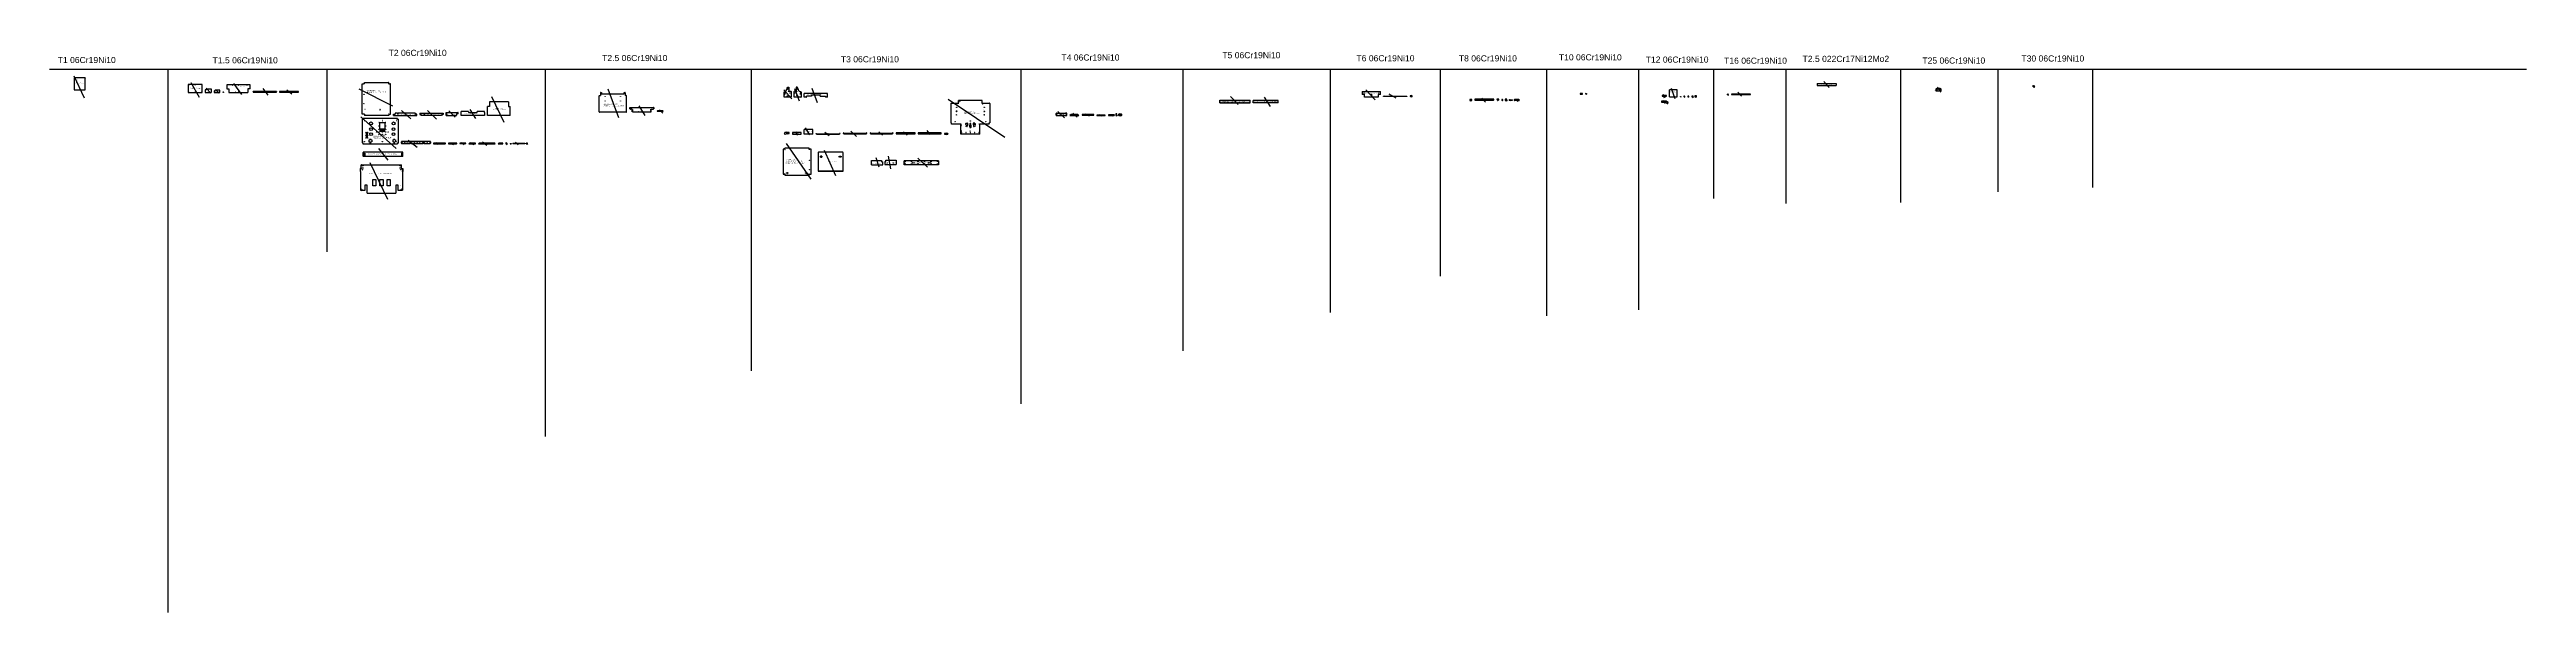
# Model space of a CAD drawing. Extents: x 526 to 81354, y -16386 to 2011.
import ezdxf

# ---------------------------------------------------------------- set-up
doc = ezdxf.new("R2010")
doc.units = 0
for name, pattern in [('ACAD_ISO03W100', [30, 12, -18]), ('CENTER', [2, 1.25, -0.25, 0.25, -0.25]), ('CENTERX2', [20.32, 12.7, -2.54, 2.54, -2.54])]:
    doc.linetypes.add(name, pattern=pattern)
doc.layers.get('0').update_dxf_attribs({"linetype": 'CONTINUOUS'})
doc.layers.get('DEFPOINTS').update_dxf_attribs({"linetype": 'CONTINUOUS'})
for name, color, linetype in [('$TD_AUDIT_GENERATED__6F_', 7, 'CONTINUOUS'), ('1轮廓实线层', 7, 'CONTINUOUS'), ('3', 7, 'CONTINUOUS'), ('内轮廓层', 7, 'CONTINUOUS'), ('标注层', 1, 'CONTINUOUS')]:
    doc.layers.add(name, color=color, linetype=linetype)
doc.styles.get("Standard").update_dxf_attribs({"font": 'arial.ttf'})
doc.styles.add('宋体001', font='SimSun.ttf')
doc.styles.add('文字', font='SimSun.ttf')
doc.dimstyles.new('0000', dxfattribs={"dimtxt": 30, "dimasz": 20, "dimexe": 1.25, "dimexo": 0.625, "dimtad": 1, "dimtxsty": 'STANDARD', "dimcen": 2.5, "dimazin": 3, "dimtfac": 1, "dimtmove": 0, "dimatfit": 3})

# ---------------------------------------------------------------- blocks, each defined once
blk = doc.blocks.new('101002005773_网板_06CR19NI10')
at = {"color": 7, "linetype": 'CONTINUOUS'}
for p, q in [((31235, 28063), (31235, 27670)), ((31590, 28063), (31235, 28063)), ((31235, 27670), (31590, 27670)), ((31590, 27670), (31590, 28063))]:
    blk.add_line(p, q, dxfattribs=at)
at = {"color": 6}
for p, q in [((31238, 28061), (31247, 28061)), ((31238, 28061), (31238, 28053)), ((31238, 27672), (31238, 27678)), ((31238, 27672), (31245, 27672)), ((31587, 27672), (31580, 27672)), ((31587, 28061), (31581, 28061)), ((31587, 28061), (31587, 28055)), ((31587, 27672), (31587, 27679))]:
    blk.add_line(p, q, dxfattribs=at)
at = {"color": 3, "insert": (31276, 27910), "char_height": 14.4, "width": 290.52, "attachment_point": 1}
blk.add_mtext('101002005773 {\\fSimSun|b0|i0|c134|p2;网板} 06Cr19Ni10 T1 1{\\fSimSun|b0|i0|c134|p2;件}/{\\fSimSun|b0|i0|c134|p2;套} {\\fSimSun|b0|i0|c134|p2;共}8{\\fSimSun|b0|i0|c134|p2;件}', dxfattribs=at)
at = {"color": 2, "insert": (31327, 28000), "char_height": 14.4, "width": 73.9, "attachment_point": 1}
blk.add_mtext('{\\fSimSun|b0|i0|c134|p2;网孔板}', dxfattribs=at)
blk = doc.blocks.new('DWG合并20101002003625_盖板_06C')
at = {"color": 7, "linetype": 'CONTINUOUS'}
for p, q in [((-5211, 3825), (-5211, 3581)), ((-4759, 3833), (-5203, 3833)), ((-5203, 3573), (-4759, 3573)), ((-4751, 3581), (-4751, 3825))]:
    blk.add_line(p, q, dxfattribs=at)
for centre in [(-5196, 3818), (-5196, 3588), (-4981, 3818), (-4981, 3588), (-4766, 3818), (-4766, 3588)]:
    blk.add_circle(centre, 4, dxfattribs=at)
for centre, start, end in [((-5203, 3825), 90, 180), ((-5203, 3581), 180, 270), ((-4759, 3825), 0, 90), ((-4759, 3581), 270, 360)]:
    blk.add_arc(centre, 8, start, end, dxfattribs=at)
at = {"color": 3, "insert": (-5149, 3736), "char_height": 16.8, "width": 347.08, "attachment_point": 1}
blk.add_mtext('101002003625   {\\fSimSun|b0|i0|c134|p2;盖板} 06Cr19Ni10  T1.5  1{\\fSimSun|b0|i0|c134|p2;件}/{\\fSimSun|b0|i0|c134|p2;套}  {\\fSimSun|b0|i0|c134|p2;共}1{\\fSimSun|b0|i0|c134|p2;件}', dxfattribs=at)
blk = doc.blocks.new('DWG合并49101002004059-1_弯板_0')
at = {"color": 7, "linetype": 'CONTINUOUS'}
for p, q in [((-5238, 3464), (-5238, 3380)), ((-5238, 3380), (-5049, 3380)), ((-5236, 3469), (-5181, 3501)), ((-5178, 3501), (-5049, 3501)), ((-5049, 3501), (-5049, 3380))]:
    blk.add_line(p, q, dxfattribs=at)
at = {"color": 6, "linetype": 'CENTERX2'}
for p, q in [((-5232, 3427), (-5238, 3427)), ((-5049, 3427), (-5056, 3427))]:
    blk.add_line(p, q, dxfattribs=at)
at = {"color": 7, "linetype": 'CONTINUOUS'}
for centre in [(-5226, 3403), (-5168, 3403), (-5110, 3403)]:
    blk.add_circle(centre, 3.5, dxfattribs=at)
for centre, start, end in [((-5233, 3464), 120, 180), ((-5178, 3496), 90, 120)]:
    blk.add_arc(centre, 5, start, end, dxfattribs=at)
at = {"color": 3, "insert": (-5183, 3467), "char_height": 6.72, "width": 107.43, "attachment_point": 1}
blk.add_mtext('101002004059-1 {\\fSimSun|b0|i0|c134|p54;弯板} 06Cr19Ni10 T1.5 1{\\fSimSun|b0|i0|c134|p54;件}/{\\fSimSun|b0|i0|c134|p54;套} {\\fSimSun|b0|i0|c134|p54;共}1{\\fSimSun|b0|i0|c134|p54;件}', dxfattribs=at)
blk = doc.blocks.new('DWG合并78101002004059-2_板_06')
at = {"color": 7, "linetype": 'CONTINUOUS'}
for p, q in [((-5259, 3295), (-5259, 3256)), ((-5259, 3256), (-5070, 3256)), ((-5201, 3331), (-5256, 3299)), ((-5070, 3332), (-5198, 3332)), ((-5070, 3256), (-5070, 3332))]:
    blk.add_line(p, q, dxfattribs=at)
for centre, start, end in [((-5254, 3295), 120, 180), ((-5198, 3327), 90, 120)]:
    blk.add_arc(centre, 5, start, end, dxfattribs=at)
at = {"color": 3, "insert": (-5240, 3298), "char_height": 8.4, "width": 162.13, "attachment_point": 1}
blk.add_mtext('101002004059-2 {\\fSimSun|b0|i0|c134|p54;板} 06Cr19Ni10 T1.5 1{\\fSimSun|b0|i0|c134|p54;件}/{\\fSimSun|b0|i0|c134|p54;套} {\\fSimSun|b0|i0|c134|p54;共}1{\\fSimSun|b0|i0|c134|p54;件}', dxfattribs=at)
blk = doc.blocks.new('DWG合并107101002004147_垫圈4_0')
at = {"color": 7, "linetype": 'CONTINUOUS'}
for radius in [9.8, 2.15]:
    blk.add_circle((-4894, 3447), radius, dxfattribs=at)
at = {"color": 3, "insert": (-4901, 3451), "char_height": 1.008, "width": 15.79, "attachment_point": 1}
blk.add_mtext('101002004147 {\\fSimSun|b0|i0|c134|p2;垫圈4} 06Cr19Ni10 T1.5 1{\\fSimSun|b0|i0|c134|p2;件}/{\\fSimSun|b0|i0|c134|p2;套} {\\fSimSun|b0|i0|c134|p2;共}32{\\fSimSun|b0|i0|c134|p2;件}', dxfattribs=at)
blk = doc.blocks.new('DWG合并134101002008077-1_网板-')
at = {"color": 7, "linetype": 'CONTINUOUS'}
for p, q in [((-6492, 2057), (-6492, 1932)), ((-5729, 2057), (-6492, 2057)), ((-6492, 1932), (-6420, 1932)), ((-6420, 1932), (-6420, 1807)), ((-6420, 1807), (-5801, 1807)), ((-5801, 1932), (-5801, 1807)), ((-5729, 1932), (-5801, 1932)), ((-5729, 1932), (-5729, 2057))]:
    blk.add_line(p, q, dxfattribs=at)
for centre in [(-6485, 2047), (-6411, 1817), (-6391, 2047), (-6311, 1817), (-6298, 2047), (-6211, 1817), (-6204, 2047), (-6111, 2047), (-6111, 1817), (-6017, 2047), (-6011, 1817), (-5924, 2047), (-5911, 1817), (-5830, 2047), (-5811, 1817), (-5737, 2047)]:
    blk.add_circle(centre, 2.75, dxfattribs=at)
at = {"color": 3, "insert": (-6299, 2007), "char_height": 10.5, "width": 424.2, "attachment_point": 1}
blk.add_mtext('101002008077-1{\\fSimSun|b0|i0|c134|p2;   网板-1  }06Cr19Ni10   T1.5    1{\\fSimSun|b0|i0|c134|p2;件}/{\\fSimSun|b0|i0|c134|p2;套}  {\\fSimSun|b0|i0|c134|p2;共1件}', dxfattribs=at)
blk = doc.blocks.new('DWG合并163101002008077-2_网板-')
at = {"color": 7, "linetype": 'CONTINUOUS'}
for p, q in [((-6451, 1700), (-6451, 1680)), ((-5688, 1700), (-6451, 1700)), ((-6451, 1680), (-5688, 1680)), ((-5688, 1680), (-5688, 1700))]:
    blk.add_line(p, q, dxfattribs=at)
for centre in [(-6443, 1690), (-6350, 1690), (-6256, 1690), (-6163, 1690), (-6069, 1690), (-5976, 1690), (-5882, 1690), (-5789, 1690), (-5695, 1690)]:
    blk.add_circle(centre, 2.75, dxfattribs=at)
at = {"color": 3, "insert": (-6284, 1696), "char_height": 10.5, "width": 431.56, "attachment_point": 1}
blk.add_mtext('101002008077-2{\\fSimSun|b0|i0|c134|p2;   网板-2  }06Cr19Ni10   T1.5    1{\\fSimSun|b0|i0|c134|p2;件}/{\\fSimSun|b0|i0|c134|p2;套}  {\\fSimSun|b0|i0|c134|p2;共1件}', dxfattribs=at)
blk = doc.blocks.new('DWG合并192101002008077-3_网板-')
at = {"color": 7, "linetype": 'CONTINUOUS'}
for p, q in [((-6384, 1590), (-6384, 1570)), ((-5765, 1590), (-6384, 1590)), ((-6384, 1570), (-5765, 1570)), ((-5765, 1570), (-5765, 1590))]:
    blk.add_line(p, q, dxfattribs=at)
for centre in [(-6375, 1580), (-6275, 1580), (-6175, 1580), (-6075, 1580), (-5975, 1580), (-5875, 1580), (-5775, 1580)]:
    blk.add_circle(centre, 2.75, dxfattribs=at)
at = {"color": 3, "insert": (-6288, 1587), "char_height": 10.5, "width": 424.73, "attachment_point": 1}
blk.add_mtext('101002008077-3{\\fSimSun|b0|i0|c134|p2;   网板-3  } 06Cr19Ni10   T1.5    1{\\fSimSun|b0|i0|c134|p2;件}/{\\fSimSun|b0|i0|c134|p2;套}  {\\fSimSun|b0|i0|c134|p2;共1件}', dxfattribs=at)
blk = doc.blocks.new('DWG合并20101002003404_盘体_06C')
at = {"color": 7, "linetype": 'CONTINUOUS'}
for p, q in [((-56, 3788), (-56, 3012)), ((-33, 3788), (-56, 3788)), ((-33, 3788), (-33, 3813)), ((1099, 3813), (-33, 3813)), ((503, 3660), (503, 3480)), ((688, 3665), (508, 3665)), ((508, 3475), (688, 3475)), ((518, 3425), (518, 3405)), ((673, 3430), (523, 3430)), ((523, 3400), (673, 3400)), ((678, 3405), (678, 3425)), ((693, 3480), (693, 3660)), ((1099, 3788), (1099, 3813)), ((1099, 3788), (1122, 3788)), ((1122, 3012), (1122, 3788)), ((-33, 3012), (-56, 3012)), ((-33, 3012), (-33, 2986)), ((-33, 2986), (1099, 2986)), ((1099, 3012), (1122, 3012)), ((1099, 3012), (1099, 2986))]:
    blk.add_line(p, q, dxfattribs=at)
at = {"color": 6, "linetype": 'CENTERX2'}
for p, q in [((-23, 3788), (-33, 3788)), ((-31, 3787), (-31, 3780)), ((1099, 3788), (1091, 3788)), ((1097, 3782), (1097, 3787)), ((-33, 3011), (-28, 3011)), ((-31, 3019), (-31, 3013)), ((1092, 3011), (1099, 3011)), ((1097, 3013), (1097, 3018))]:
    blk.add_line(p, q, dxfattribs=at)
at = {"color": 1}
for p, q in [((-33, 3788), (-31, 3787)), ((-31, 3787), (-29, 3786)), ((1097, 3787), (1095, 3786)), ((1099, 3788), (1097, 3787)), ((-33, 3012), (-31, 3013)), ((-31, 3013), (-29, 3014)), ((1097, 3013), (1095, 3014)), ((1099, 3012), (1097, 3013))]:
    blk.add_line(p, q, dxfattribs=at)
at = {"color": 6, "linetype": 'CONTINUOUS'}
for p, q in [((171, 3036), (171, 3111)), ((184, 3135), (232, 3135)), ((184, 3020), (232, 3020)), ((251, 3117), (251, 3048)), ((945, 3117), (945, 3043)), ((958, 3135), (1010, 3135)), ((960, 3020), (1010, 3020)), ((1025, 3117), (1025, 3043))]:
    blk.add_line(p, q, dxfattribs=at)
at = {"color": 7, "linetype": 'CONTINUOUS'}
for centre, radius in [((12, 3745), 5), ((62, 3355), 5), ((62, 3265), 5), ((92, 3335), 20), ((92, 3295), 15), ((92, 3260), 15), ((92, 3225), 15), ((122, 3355), 5), ((122, 3265), 5), ((231, 3648), 49), ((231, 3465), 45.5), ((231, 3300), 45.5), ((408, 3370), 5), ((488, 3680), 5), ((488, 3570), 5), ((488, 3460), 5), ((488, 3370), 5), ((488, 3290), 5), ((598, 3745), 5), ((598, 3680), 5), ((598, 3460), 5), ((598, 3370), 5), ((598, 3290), 5), ((708, 3680), 5), ((708, 3570), 5), ((708, 3460), 5), ((708, 3370), 5), ((708, 3290), 5), ((788, 3370), 5), ((965, 3648), 49), ((965, 3465), 45.5), ((965, 3300), 45.5), ((1052, 3745), 5), ((12, 3055), 5), ((62, 3175), 5), ((92, 3190), 15), ((122, 3175), 5), ((191, 3115), 6), ((191, 3040), 6), ((231, 3115), 6), ((231, 3040), 6), ((598, 3055), 5), ((965, 3115), 6), ((965, 3040), 6), ((1005, 3115), 6), ((1005, 3040), 6), ((1052, 3055), 5)]:
    blk.add_circle(centre, radius, dxfattribs=at)
for centre, start, end in [((508, 3660), 90, 180), ((508, 3480), 180, 270), ((523, 3425), 90, 180), ((523, 3405), 180, 270), ((673, 3425), 0, 90), ((673, 3405), 270, 0), ((688, 3660), 0, 90), ((688, 3480), 270, 0)]:
    blk.add_arc(centre, 5, start, end, dxfattribs=at)
at = {"color": 3, "insert": (297, 3254), "char_height": 33.6, "width": 622.46, "attachment_point": 1}
blk.add_mtext('101002003404 {\\fSimSun|b0|i0|c134|p54;盘体} 06Cr19Ni10 T2 1{\\fSimSun|b0|i0|c134|p54;件}/{\\fSimSun|b0|i0|c134|p54;套} {\\fSimSun|b0|i0|c134|p54;共}1{\\fSimSun|b0|i0|c134|p54;件}', dxfattribs=at)
blk = doc.blocks.new('DWG合并49101002004039_侧上档条_0')
at = {"color": 7, "linetype": 'CONTINUOUS'}
for p, q in [((-1379, 3105), (-1379, 3155)), ((-438, 3160), (-1374, 3160)), ((-1100, 3090), (-1364, 3090)), ((-1100, 3090), (-1095, 3095)), ((-1064, 3116), (-1095, 3116)), ((-1095, 3116), (-1095, 3095)), ((-1064, 3116), (-1064, 3095)), ((-1064, 3095), (-1059, 3090)), ((-677, 3090), (-1059, 3090)), ((-677, 3090), (-672, 3095)), ((-641, 3116), (-672, 3116)), ((-672, 3116), (-672, 3095)), ((-641, 3095), (-641, 3116)), ((-641, 3095), (-636, 3090)), ((-448, 3090), (-636, 3090)), ((-433, 3155), (-433, 3105))]:
    blk.add_line(p, q, dxfattribs=at)
at = {"color": 6, "linetype": 'CENTERX2'}
for p, q in [((-1371, 3110), (-1379, 3110)), ((-1095, 3110), (-1105, 3110)), ((-1082, 3154), (-1082, 3160)), ((-1082, 3116), (-1082, 3120)), ((-1059, 3110), (-1064, 3110)), ((-672, 3110), (-679, 3110)), ((-654, 3160), (-654, 3155)), ((-654, 3119), (-654, 3116)), ((-638, 3110), (-641, 3110)), ((-433, 3110), (-439, 3110))]:
    blk.add_line(p, q, dxfattribs=at)
at = {"color": 7, "linetype": 'CONTINUOUS'}
for centre in [(-1359, 3150), (-1359, 3126), (-1359, 3098), (-1275, 3150), (-1275, 3126), (-1275, 3098), (-1191, 3150), (-1191, 3126), (-1191, 3098), (-1107, 3150), (-1107, 3126), (-1107, 3098), (-1052, 3150), (-1052, 3126), (-1052, 3098), (-960, 3150), (-960, 3126), (-960, 3098), (-868, 3150), (-868, 3126), (-868, 3098), (-776, 3150), (-776, 3126), (-776, 3098), (-684, 3150), (-684, 3126), (-684, 3098), (-629, 3150), (-629, 3126), (-629, 3098), (-541, 3150), (-541, 3126), (-541, 3098), (-453, 3150), (-453, 3126), (-453, 3098)]:
    blk.add_circle(centre, 3.5, dxfattribs=at)
for centre, radius, start, end in [((-1374, 3155), 5, 90, 180), ((-1364, 3105), 15, 180, 270), ((-448, 3105), 15, 270, 0), ((-438, 3155), 5, 0, 90)]:
    blk.add_arc(centre, radius, start, end, dxfattribs=at)
at = {"color": 3, "insert": (-1315, 3130), "char_height": 16.8, "width": 579.18, "attachment_point": 1}
blk.add_mtext('101002004039 {\\fSimSun|b0|i0|c134|p54;侧上档条} 06Cr19Ni10 T2 1{\\fSimSun|b0|i0|c134|p54;件}/{\\fSimSun|b0|i0|c134|p54;套} {\\fSimSun|b0|i0|c134|p54;共}1{\\fSimSun|b0|i0|c134|p54;件}', dxfattribs=at)
blk = doc.blocks.new('DWG合并78101002004045_压条_06C')
at = {"color": 7, "linetype": 'CONTINUOUS'}
for p, q in [((-1407, 3037), (-1412, 3032)), ((-1412, 3032), (-1412, 3024)), ((-1412, 3024), (-1407, 3019)), ((-1029, 3037), (-1407, 3037)), ((-1407, 3019), (-1029, 3019)), ((-1024, 3032), (-1029, 3037)), ((-1029, 3019), (-1024, 3024)), ((-1024, 3024), (-1024, 3032))]:
    blk.add_line(p, q, dxfattribs=at)
for centre in [(-1402, 3028), (-1310, 3028), (-1218, 3028), (-1126, 3028), (-1034, 3028)]:
    blk.add_circle(centre, 3, dxfattribs=at)
at = {"color": 3, "insert": (-1406, 3032), "char_height": 5.376, "width": 173.21, "attachment_point": 1}
blk.add_mtext('101002004045 {\\fSimSun|b0|i0|c134|p54;压条} 06Cr19Ni10 T2 1{\\fSimSun|b0|i0|c134|p54;件}/{\\fSimSun|b0|i0|c134|p54;套} {\\fSimSun|b0|i0|c134|p54;共}1{\\fSimSun|b0|i0|c134|p54;件}', dxfattribs=at)
blk = doc.blocks.new('DWG合并107101002004046_压条_06')
at = {"color": 7, "linetype": 'CONTINUOUS'}
for p, q in [((-1425, 2979), (-1430, 2974)), ((-1430, 2974), (-1430, 2966)), ((-1430, 2966), (-1425, 2961)), ((-1163, 2979), (-1425, 2979)), ((-1425, 2961), (-1163, 2961)), ((-1158, 2974), (-1163, 2979)), ((-1163, 2961), (-1158, 2966)), ((-1158, 2966), (-1158, 2974))]:
    blk.add_line(p, q, dxfattribs=at)
for centre in [(-1420, 2970), (-1336, 2970), (-1252, 2970), (-1168, 2970)]:
    blk.add_circle(centre, 3, dxfattribs=at)
at = {"color": 3, "insert": (-1416, 2974), "char_height": 6.72, "width": 216.31, "attachment_point": 1}
blk.add_mtext('101002004046 {\\fSimSun|b0|i0|c134|p54;压条} 06Cr19Ni10 T2 1{\\fSimSun|b0|i0|c134|p54;件}/{\\fSimSun|b0|i0|c134|p54;套} {\\fSimSun|b0|i0|c134|p54;共}1{\\fSimSun|b0|i0|c134|p54;件}', dxfattribs=at)
blk = doc.blocks.new('DWG合并136101002004047_压条_06')
at = {"color": 7, "linetype": 'CONTINUOUS'}
for p, q in [((-1438, 2919), (-1443, 2914)), ((-1443, 2914), (-1443, 2906)), ((-1443, 2906), (-1438, 2901)), ((-1252, 2919), (-1438, 2919)), ((-1438, 2901), (-1252, 2901)), ((-1247, 2914), (-1252, 2919)), ((-1252, 2901), (-1247, 2906)), ((-1247, 2906), (-1247, 2914))]:
    blk.add_line(p, q, dxfattribs=at)
for centre in [(-1433, 2910), (-1345, 2910), (-1257, 2910)]:
    blk.add_circle(centre, 3, dxfattribs=at)
at = {"color": 3, "insert": (-1425, 2915), "char_height": 5.376, "width": 168.32, "attachment_point": 1}
blk.add_mtext('101002004047 {\\fSimSun|b0|i0|c134|p54;压条} 06Cr19Ni10 T2 1{\\fSimSun|b0|i0|c134|p54;件}/{\\fSimSun|b0|i0|c134|p54;套} {\\fSimSun|b0|i0|c134|p54;共}1{\\fSimSun|b0|i0|c134|p54;件}', dxfattribs=at)
blk = doc.blocks.new('DWG合并165101002004055_压条_06')
at = {"color": 7, "linetype": 'CONTINUOUS'}
for p, q in [((-2583, 2604), (-2601, 2586)), ((-2601, 2586), (-2391, 2586)), ((-2391, 2604), (-2583, 2604)), ((-2387, 2600), (-2391, 2604)), ((-2391, 2586), (-2387, 2590)), ((-2387, 2590), (-2387, 2600))]:
    blk.add_line(p, q, dxfattribs=at)
for centre in [(-2574, 2595), (-2516, 2595), (-2458, 2595), (-2400, 2595)]:
    blk.add_circle(centre, 3, dxfattribs=at)
at = {"color": 3, "insert": (-2566, 2599), "char_height": 5.376, "width": 171.03, "attachment_point": 1}
blk.add_mtext('101002004055 {\\fSimSun|b0|i0|c134|p54;压条} 06Cr19Ni10 T2 1{\\fSimSun|b0|i0|c134|p54;件}/{\\fSimSun|b0|i0|c134|p54;套} {\\fSimSun|b0|i0|c134|p54;共}2{\\fSimSun|b0|i0|c134|p54;件}', dxfattribs=at)
blk = doc.blocks.new('DWG合并194101002004056_压条_06')
at = {"color": 7, "linetype": 'CONTINUOUS'}
for p, q in [((-2682, 2549), (-2700, 2531)), ((-2700, 2531), (-2154, 2531)), ((-2172, 2549), (-2682, 2549)), ((-2154, 2531), (-2172, 2549))]:
    blk.add_line(p, q, dxfattribs=at)
for centre in [(-2673, 2540), (-2550, 2540), (-2427, 2540), (-2304, 2540), (-2181, 2540)]:
    blk.add_circle(centre, 3, dxfattribs=at)
at = {"color": 3, "insert": (-2638, 2545), "char_height": 9.408, "width": 300.29, "attachment_point": 1}
blk.add_mtext('101002004056 {\\fSimSun|b0|i0|c134|p54;压条} 06Cr19Ni10 T2 1{\\fSimSun|b0|i0|c134|p54;件}/{\\fSimSun|b0|i0|c134|p54;套} {\\fSimSun|b0|i0|c134|p54;共}2{\\fSimSun|b0|i0|c134|p54;件}', dxfattribs=at)
blk = doc.blocks.new('DWG合并223101002004057_压条_06')
at = {"color": 7, "linetype": 'CONTINUOUS'}
for p, q in [((-2663, 2496), (-2681, 2478)), ((-2681, 2478), (-2539, 2478)), ((-2539, 2496), (-2663, 2496)), ((-2535, 2492), (-2539, 2496)), ((-2539, 2478), (-2535, 2482)), ((-2535, 2482), (-2535, 2492))]:
    blk.add_line(p, q, dxfattribs=at)
for centre in [(-2654, 2487), (-2601, 2487), (-2548, 2487)]:
    blk.add_circle(centre, 3, dxfattribs=at)
at = {"color": 3, "insert": (-2659, 2486), "char_height": 2.688, "width": 86.55, "attachment_point": 1}
blk.add_mtext('101002004057 {\\fSimSun|b0|i0|c134|p54;压条} 06Cr19Ni10 T2 1{\\fSimSun|b0|i0|c134|p54;件}/{\\fSimSun|b0|i0|c134|p54;套} {\\fSimSun|b0|i0|c134|p54;共}2{\\fSimSun|b0|i0|c134|p54;件}', dxfattribs=at)
blk = doc.blocks.new('DWG合并252101002006781_板_06C')
at = {"color": 7, "linetype": 'CONTINUOUS'}
for p, q in [((19463, -5466), (19463, -5476)), ((19463, -5476), (19503, -5476)), ((19493, -5456), (19473, -5456)), ((19503, -5476), (19503, -5466))]:
    blk.add_line(p, q, dxfattribs=at)
for centre, start, end in [((19473, -5466), 90, 180), ((19493, -5466), 0, 90)]:
    blk.add_arc(centre, 10, start, end, dxfattribs=at)
at = {"color": 3, "insert": (19468, -5464), "char_height": 1.669, "width": 27.21, "attachment_point": 1}
blk.add_mtext('101002006781 {\\fSimSun|b0|i0|c134|p2;板  }06Cr19Ni10   T2    2{\\fSimSun|b0|i0|c134|p2;件}/{\\fSimSun|b0|i0|c134|p2;套  共}8{\\fSimSun|b0|i0|c134|p2;件}', dxfattribs=at)
blk = doc.blocks.new('DWG合并279101002006783_板_06C')
at = {"color": 7, "linetype": 'CONTINUOUS'}
for p, q in [((19449, -5591), (19449, -5587)), ((19452, -5584), (19482, -5584)), ((19452, -5594), (19482, -5594)), ((19485, -5591), (19485, -5587))]:
    blk.add_line(p, q, dxfattribs=at)
at = {"color": 6, "linetype": 'CENTERX2'}
for p, q in [((19461, -5594), (19461, -5584)), ((19474, -5584), (19474, -5594)), ((19479, -5584), (19479, -5594))]:
    blk.add_line(p, q, dxfattribs=at)
at = {"color": 7, "linetype": 'CONTINUOUS'}
for centre, start, end in [((19452, -5587), 90, 180), ((19452, -5591), 180, 270), ((19482, -5587), 0, 90), ((19482, -5591), 270, 0)]:
    blk.add_arc(centre, 3, start, end, dxfattribs=at)
at = {"color": 3, "insert": (19457, -5587), "char_height": 1.05, "width": 22.04, "attachment_point": 1}
blk.add_mtext('101002006783  {\\fSimSun|b0|i0|c134|p2;板  }06Cr19Ni10   T2    2{\\fSimSun|b0|i0|c134|p2;件}/{\\fSimSun|b0|i0|c134|p2;套  共}8{\\fSimSun|b0|i0|c134|p2;件}', dxfattribs=at)
blk = doc.blocks.new('DWG合并306101002006800_盖_06C')
at = {"color": 7, "linetype": 'CONTINUOUS'}
for p, q in [((17830, -5310), (17830, -4315)), ((17830, -4315), (17870, -4315)), ((17870, -4314), (17870, -4315)), ((17902, -4314), (17870, -4314)), ((17902, -4314), (17902, -4280)), ((17906, -4276), (18688, -4276)), ((18692, -4314), (18692, -4280)), ((18692, -4314), (18725, -4314)), ((18725, -4314), (18725, -4315)), ((18755, -4315), (18725, -4315)), ((18755, -5310), (18755, -4315)), ((17870, -5310), (17830, -5310)), ((17902, -5310), (17870, -5310)), ((17870, -5310), (17870, -5310)), ((17902, -5310), (17902, -5345)), ((18688, -5349), (17906, -5349)), ((18692, -5310), (18725, -5310)), ((18692, -5310), (18692, -5345)), ((18725, -5310), (18755, -5310)), ((18725, -5310), (18725, -5310))]:
    blk.add_line(p, q, dxfattribs=at)
at = {"color": 1}
for p, q in [((17902, -4314), (17904, -4315)), ((17904, -4315), (17906, -4316)), ((18690, -4315), (18689, -4316)), ((18692, -4314), (18690, -4315)), ((17902, -5310), (17904, -5309)), ((17904, -5309), (17906, -5308)), ((18690, -5309), (18689, -5308)), ((18692, -5310), (18690, -5309))]:
    blk.add_line(p, q, dxfattribs=at)
at = {"color": 6, "linetype": 'CONTINUOUS'}
for p, q in [((17925, -5162), (17915, -5162)), ((17924, -5154), (17917, -5154)), ((17927, -5162), (17927, -5155)), ((18402, -5161), (18402, -5165)), ((18402, -5191), (18402, -5186)), ((18409, -5157), (18406, -5157)), ((18409, -5194), (18406, -5194)), ((18412, -5161), (18412, -5164)), ((18412, -5191), (18412, -5188))]:
    blk.add_line(p, q, dxfattribs=at)
at = {"color": 7, "linetype": 'CONTINUOUS'}
for centre in [(17886, -4662), (17886, -4962)]:
    blk.add_circle(centre, 5.5, dxfattribs=at)
for centre, start, end in [((17906, -4280), 90, 180), ((18688, -4280), 0, 90), ((17906, -5345), 180, 270), ((18688, -5345), 270, 0)]:
    blk.add_arc(centre, 4, start, end, dxfattribs=at)
at = {"color": 3, "insert": (17970, -4523), "char_height": 31.5, "width": 652.85, "attachment_point": 1}
blk.add_mtext('101002006800{\\fSimSun|b0|i0|c134|p54;    盖  }    06Cr19Ni10   T2    1{\\fSimSun|b0|i0|c134|p54;件}/{\\fSimSun|b0|i0|c134|p54;套}  {\\fSimSun|b0|i0|c134|p54;共4件}', dxfattribs=at)
blk = doc.blocks.new('DWG合并335101002007316_弯板_06')
at = {"color": 7, "linetype": 'CONTINUOUS'}
for p, q in [((10261, 15046), (10261, 15088)), ((10261, 15088), (10306, 15088)), ((10261, 15046), (11019, 15046)), ((10306, 15120), (10306, 15088)), ((10387, 15120), (10306, 15120)), ((10387, 15120), (10398, 15092)), ((10398, 15092), (10398, 15092)), ((10398, 15088), (10398, 15092)), ((10401, 15088), (10398, 15088)), ((10412, 15120), (10401, 15092)), ((10401, 15092), (10401, 15088)), ((10401, 15092), (10401, 15092)), ((10968, 15120), (10412, 15120)), ((10981, 15088), (10968, 15120)), ((11019, 15088), (10981, 15088)), ((11019, 15046), (11019, 15088))]:
    blk.add_line(p, q, dxfattribs=at)
at = {"color": 6, "linetype": 'CENTERX2'}
for p, q in [((10306, 15090), (10311, 15090)), ((10395, 15090), (10398, 15090)), ((10400, 15085), (10400, 15088)), ((10400, 15046), (10400, 15050)), ((10401, 15090), (10407, 15090)), ((10974, 15090), (10980, 15090)), ((10981, 15088), (10981, 15084)), ((10981, 15050), (10981, 15046))]:
    blk.add_line(p, q, dxfattribs=at)
at = {"color": 7, "linetype": 'CONTINUOUS'}
for centre in [(10277, 15058), (11004, 15069)]:
    blk.add_circle(centre, 4, dxfattribs=at)
at = {"color": 3, "insert": (10437, 15094), "char_height": 20, "width": 532.93, "attachment_point": 1}
blk.add_mtext('101002007316 弯板 06Cr19Ni10 T2 共1件', dxfattribs=at)
blk = doc.blocks.new('DWG合并362101002007317_弯板_06')
at = {"color": 7, "linetype": 'CONTINUOUS'}
for p, q in [((10261, 15002), (10261, 14960)), ((10261, 15002), (11019, 15002)), ((10261, 14960), (10306, 14960)), ((10306, 14928), (10306, 14960)), ((10387, 14928), (10306, 14928)), ((10387, 14928), (10398, 14956)), ((10398, 14960), (10398, 14956)), ((10401, 14960), (10398, 14960)), ((10398, 14956), (10398, 14956)), ((10401, 14956), (10401, 14960)), ((10401, 14956), (10401, 14956)), ((10412, 14928), (10401, 14956)), ((10968, 14928), (10412, 14928)), ((10981, 14960), (10968, 14928)), ((11019, 14960), (10981, 14960)), ((11019, 15002), (11019, 14960))]:
    blk.add_line(p, q, dxfattribs=at)
at = {"color": 6, "linetype": 'CENTERX2'}
for p, q in [((10306, 14958), (10311, 14958)), ((10395, 14958), (10398, 14958)), ((10400, 15002), (10400, 14999)), ((10400, 14964), (10400, 14960)), ((10401, 14958), (10407, 14958)), ((10974, 14958), (10980, 14958)), ((10981, 14999), (10981, 15002)), ((10981, 14960), (10981, 14964))]:
    blk.add_line(p, q, dxfattribs=at)
at = {"color": 7, "linetype": 'CONTINUOUS'}
for centre in [(10277, 14990), (11004, 14979)]:
    blk.add_circle(centre, 4, dxfattribs=at)
at = {"color": 3, "insert": (10433, 14980), "char_height": 20, "width": 536.65, "attachment_point": 1}
blk.add_mtext('101002007317 弯板 06Cr19Ni10 T2 共1件', dxfattribs=at)
blk = doc.blocks.new('DWG合并389101002008034_弯板_06')
at = {"color": 7, "linetype": 'CONTINUOUS'}
for p, q in [((-21734, 25638), (-21734, 25730)), ((-21734, 25730), (-21441, 25730)), ((-21734, 25638), (-21401, 25638)), ((-21714, 25704), (-21726, 25704)), ((-21726, 25704), (-21726, 25654)), ((-21726, 25654), (-21714, 25654)), ((-21714, 25654), (-21714, 25704)), ((-21441, 25730), (-21441, 25736)), ((-21441, 25736), (-21355, 25736)), ((-21350, 25684), (-21396, 25684)), ((-21396, 25684), (-21396, 25643)), ((-21350, 25684), (-21350, 25731))]:
    blk.add_line(p, q, dxfattribs=at)
at = {"color": 6, "linetype": 'CENTERX2'}
for p, q in [((-21668, 25726), (-21668, 25730)), ((-21668, 25638), (-21668, 25642)), ((-21413, 25736), (-21413, 25733)), ((-21413, 25640), (-21413, 25638))]:
    blk.add_line(p, q, dxfattribs=at)
at = {"color": 7, "linetype": 'CONTINUOUS'}
for centre, start, end in [((-21401, 25643), 270, 0), ((-21355, 25731), 0, 90)]:
    blk.add_arc(centre, 5, start, end, dxfattribs=at)
at = {"color": 3, "insert": (-21707, 25708), "char_height": 14, "width": 290.82, "attachment_point": 1}
blk.add_mtext('101002008034   {\\fSimSun|b0|i0|c134|p54;弯板}  {\\fSimSun|b0|i0|c134|p54; }06Cr19Ni10  T2   {\\fSimSun|b0|i0|c134|p54;2件/套 共}2{\\fSimSun|b0|i0|c134|p54;件}', dxfattribs=at)
blk = doc.blocks.new('DWG合并418101002008050_弯板_06')
at = {"color": 7, "linetype": 'CONTINUOUS'}
for p, q in [((15658, -4827), (15659, -4798)), ((15658, -4923), (15658, -4827)), ((15893, -4798), (15659, -4798)), ((15896, -4801), (15893, -4798)), ((15896, -4801), (15896, -4831)), ((15896, -4831), (16186, -4831)), ((16189, -4798), (16186, -4801)), ((16186, -4831), (16186, -4801)), ((16423, -4798), (16189, -4798)), ((16424, -4827), (16423, -4798)), ((16424, -4827), (16424, -4923)), ((16424, -4923), (15658, -4923))]:
    blk.add_line(p, q, dxfattribs=at)
at = {"color": 3, "insert": (15774, -4864), "char_height": 10.5, "width": 405.53, "attachment_point": 1}
blk.add_mtext('101002008050{\\fSimSun|b0|i0|c134|p54;   弯板  }   06Cr19Ni10   T2    1{\\fSimSun|b0|i0|c134|p54;件}/{\\fSimSun|b0|i0|c134|p54;套}  {\\fSimSun|b0|i0|c134|p54;共1件}', dxfattribs=at)
blk = doc.blocks.new('DWG合并447101002008085_弯板_06')
at = {"color": 7, "linetype": 'CONTINUOUS'}
for p, q in [((15576, -5493), (15576, -5209)), ((15640, -5209), (15576, -5209)), ((16316, -5493), (15576, -5493)), ((15640, -5049), (15640, -5209)), ((16253, -5049), (15640, -5049)), ((16253, -5049), (16253, -5209)), ((16253, -5209), (16316, -5209)), ((16316, -5493), (16316, -5209))]:
    blk.add_line(p, q, dxfattribs=at)
at = {"color": 3, "insert": (15755, -5263), "char_height": 21, "width": 448.23, "attachment_point": 1}
blk.add_mtext('101002008085{\\fSimSun|b0|i0|c134|p2;   弯板  }    06Cr19Ni10   T2    1{\\fSimSun|b0|i0|c134|p2;件}/{\\fSimSun|b0|i0|c134|p2;套}  {\\fSimSun|b0|i0|c134|p2;共1件}', dxfattribs=at)
blk = doc.blocks.new('DWG合并20101002007121_护板_06C')
at = {"color": 7, "linetype": 'CONTINUOUS'}
for p, q in [((23895, 1379), (23895, 1899)), ((23905, 1909), (23940, 1909)), ((23940, 2005), (23940, 1909)), ((23950, 2015), (23970, 2015)), ((23970, 2015), (23970, 1967)), ((23970, 1967), (24719, 1967)), ((24719, 1967), (24719, 2015)), ((24719, 2015), (24738, 2015)), ((24748, 2005), (24748, 1909)), ((24784, 1909), (24748, 1909)), ((24794, 1379), (24794, 1899)), ((24784, 1369), (23905, 1369))]:
    blk.add_line(p, q, dxfattribs=at)
for centre in [(24094, 1884), (24094, 1734), (24594, 1884), (24594, 1734)]:
    blk.add_circle(centre, 3.3, dxfattribs=at)
for centre, start, end in [((23905, 1899), 90, 180), ((23950, 2005), 90, 180), ((24738, 2005), 0, 90), ((24784, 1899), 0, 90), ((23905, 1379), 180, 270), ((24784, 1379), 270, 0)]:
    blk.add_arc(centre, 10, start, end, dxfattribs=at)
at = {"color": 3, "insert": (24040, 1648), "char_height": 31.5, "width": 685.71, "attachment_point": 1}
blk.add_mtext('101002007121 {\\fSimSun|b0|i0|c0|p34;   \\fSimSun|b0|i0|c134|p34;护板  }06Cr19Ni10   T2.5   1{\\fSimSun|b0|i0|c134|p34;件}/{\\fSimSun|b0|i0|c134|p34;套}  {\\fSimSun|b0|i0|c134|p34;共1件}', dxfattribs=at)
blk = doc.blocks.new('DWG合并49101002008086_板_06CR')
at = {"color": 7, "linetype": 'CONTINUOUS'}
for p, q in [((23864, 899), (23864, 937)), ((23869, 942), (24647, 942)), ((23884, 894), (23869, 894)), ((23884, 887), (23884, 894)), ((23949, 882), (23889, 882)), ((23949, 798), (23949, 882)), ((24566, 882), (24627, 882)), ((24566, 798), (24566, 882)), ((24632, 894), (24647, 894)), ((24632, 887), (24632, 894)), ((24652, 937), (24652, 899)), ((23966, 798), (23949, 798)), ((23966, 787), (23966, 798)), ((24150, 787), (23966, 787)), ((24166, 798), (24150, 798)), ((24150, 798), (24150, 787)), ((24166, 787), (24166, 798)), ((24350, 787), (24166, 787)), ((24350, 798), (24366, 798)), ((24350, 787), (24350, 798)), ((24366, 798), (24366, 787)), ((24550, 787), (24366, 787)), ((24550, 798), (24566, 798)), ((24550, 787), (24550, 798))]:
    blk.add_line(p, q, dxfattribs=at)
at = {"color": 6, "linetype": 'CONTINUOUS'}
for p, q in [((23979, 819), (23949, 819)), ((23952, 866), (23963, 866)), ((23953, 864), (23964, 864)), ((23953, 860), (23979, 860)), ((24563, 860), (24536, 860)), ((24536, 819), (24565, 819)), ((24555, 864), (24565, 864)), ((24565, 866), (24556, 866))]:
    blk.add_line(p, q, dxfattribs=at)
at = {"color": 7, "linetype": 'CONTINUOUS'}
for centre, start, end in [((23869, 937), 90, 180), ((23869, 899), 180, 270), ((23889, 887), 180, 270), ((24627, 887), 270, 0), ((24647, 937), 0, 90), ((24647, 899), 270, 0)]:
    blk.add_arc(centre, 5, start, end, dxfattribs=at)
at = {"color": 3, "insert": (24037, 926), "char_height": 10.5, "width": 378.85, "attachment_point": 1}
blk.add_mtext('101002008086 {\\fSimSun|b0|i0|c134|p2;  板  } 06Cr19Ni10   T2.5   1{\\fSimSun|b0|i0|c134|p2;件}/{\\fSimSun|b0|i0|c134|p2;套}  {\\fSimSun|b0|i0|c134|p2;共1件}', dxfattribs=at)
blk = doc.blocks.new('DWG合并20101002000896_248033')
at = {"color": 7, "linetype": 'CONTINUOUS'}
for p, q in [((-605, -346), (-633, -390)), ((-605, -346), (-633, -390)), ((-633, -390), (-575, -401)), ((-633, -390), (-575, -401)), ((-460, -346), (-605, -346)), ((-460, -346), (-605, -346)), ((-575, -401), (-566, -380)), ((-575, -401), (-566, -380)), ((-563, -378), (-466, -378)), ((-563, -378), (-466, -378)), ((-460, -372), (-460, -346)), ((-460, -372), (-460, -346))]:
    blk.add_line(p, q, dxfattribs=at)
for centre, radius, start, end in [((-563, -381), 3, 90, 157), ((-563, -381), 3, 90, 157), ((-466, -372), 6, 270, 0), ((-466, -372), 6, 270, 0)]:
    blk.add_arc(centre, radius, start, end, dxfattribs=at)
at = {"color": 3, "insert": (-499, -356), "char_height": 3.15, "width": 71.43, "attachment_point": 3}
blk.add_mtext('{\\fArial|b0|i0|c0|p34;\\W3.78093; }101002000896(248033213-1)  {\\fSimSun|b0|i0|c134|p2; 板}    {\\fArial|b0|i0|c0|p34;\\W3.78093; }06Cr19Ni10   T3   2{\\fSimSun|b0|i0|c134|p2;件}/{\\fSimSun|b0|i0|c134|p2;套}  {\\fSimSun|b0|i0|c134|p2;共2件}', dxfattribs=at)
blk = doc.blocks.new('DWG合并49101002000897_248033')
at = {"layer": '3', "color": 7}
for p, q in [((0, 54), (-283, 54)), ((-283, 54), (-283, 0)), ((-283, 0), (0, 0)), ((0, 0), (0, 54))]:
    blk.add_line(p, q, dxfattribs=at)
at = {"color": 3, "insert": (-50, 43), "char_height": 10.5, "width": 225.31, "attachment_point": 3}
blk.add_mtext('101002000897(248033213-2)  {\\fSimSun|b0|i0|c134|p2; ?}    06Cr19Ni10   T3   {\\fSimSun|b0|i0|c134|p2;共}1{\\fSimSun|b0|i0|c134|p2;件}', dxfattribs=at)
blk = doc.blocks.new('DWG合并76101002000898_248033')
at = {"color": 7, "linetype": 'CONTINUOUS'}
for p, q in [((-412, -493), (-695, -493)), ((-695, -650), (-695, -493)), ((-412, -493), (-695, -493)), ((-695, -650), (-695, -493)), ((-412, -650), (-695, -650)), ((-412, -650), (-695, -650)), ((-412, -650), (-412, -493)), ((-412, -650), (-412, -493))]:
    blk.add_line(p, q, dxfattribs=at)
at = {"color": 6, "linetype": 'CENTERX2'}
for p, q in [((-695, -518), (-690, -518)), ((-695, -518), (-690, -518)), ((-690, -620), (-695, -620)), ((-690, -620), (-695, -620)), ((-417, -518), (-412, -518)), ((-417, -518), (-412, -518)), ((-412, -620), (-417, -620)), ((-412, -620), (-417, -620))]:
    blk.add_line(p, q, dxfattribs=at)
at = {"color": 7, "linetype": 'CONTINUOUS'}
for centre in [(-654, -504), (-654, -504), (-553, -504), (-553, -504), (-452, -504), (-452, -504)]:
    blk.add_circle(centre, 3.3, dxfattribs=at)
at = {"color": 3, "insert": (-437, -551), "char_height": 10.5, "width": 230.74, "attachment_point": 3}
blk.add_mtext('101002000898(248033213-3)  {\\fSimSun|b0|i0|c134|p2; 板 } 06Cr19Ni10   T3   1{\\fSimSun|b0|i0|c134|p2;件}/{\\fSimSun|b0|i0|c134|p2;套}  {\\fSimSun|b0|i0|c134|p2;共1件}', dxfattribs=at)
blk = doc.blocks.new('DWG合并105101002001330_25303')
at = {"color": 7, "linetype": 'CONTINUOUS'}
for p, q in [((27321, -7366), (27334, -7366)), ((27349, -7377), (28083, -7377)), ((27349, -7390), (28083, -7390)), ((28111, -7366), (28098, -7366))]:
    blk.add_line(p, q, dxfattribs=at)
for centre in [(27332, -7376), (27360, -7384), (27462, -7384), (27564, -7384), (27666, -7384), (27768, -7384), (27870, -7384), (27972, -7384), (28074, -7384), (28100, -7376)]:
    blk.add_circle(centre, 2.05, dxfattribs=at)
for centre, radius, start, end in [((27349, -7362), 28, 188.21321, 270), ((27349, -7362), 15, 195.46601, 270), ((28083, -7362), 15, 270, 344.53399), ((28083, -7362), 28, 270, 351.78679)]:
    blk.add_arc(centre, radius, start, end, dxfattribs=at)
blk.add_point((27716, -7384), dxfattribs=at)
at = {"color": 3, "insert": (27564, -7378), "char_height": 6.3, "width": 298.13, "attachment_point": 1}
blk.add_mtext('101002001330{\\fSimSun|b0|i0|c134|p2;（}253031210-1{\\fSimSun|b0|i0|c134|p2;）  板 }06Cr19Ni10   T3    1{\\fSimSun|b0|i0|c134|p2;件}/{\\fSimSun|b0|i0|c134|p2;套  共2件}', dxfattribs=at)
blk = doc.blocks.new('DWG合并134101002001400_25803')
at = {"color": 7, "linetype": 'CONTINUOUS'}
for p, q in [((-2113, 1567), (-2126, 1567)), ((-1376, 1552), (-2098, 1552)), ((-2098, 1539), (-1376, 1539)), ((-1348, 1567), (-1361, 1567))]:
    blk.add_line(p, q, dxfattribs=at)
for centre in [(-2114, 1553), (-2087, 1546), (-1987, 1546), (-1887, 1546), (-1787, 1546), (-1687, 1546), (-1587, 1546), (-1487, 1546), (-1387, 1546), (-1359, 1553)]:
    blk.add_circle(centre, 2.05, dxfattribs=at)
for centre, radius, start, end in [((-2098, 1567), 28, 180, 270), ((-2098, 1567), 15, 180, 270), ((-1376, 1567), 15, 270, 0), ((-1376, 1567), 28, 270, 0)]:
    blk.add_arc(centre, radius, start, end, dxfattribs=at)
at = {"color": 3, "insert": (-1570, 1552), "char_height": 8.4, "width": 370.99, "attachment_point": 3}
blk.add_mtext('101002001400(258032320-1)  {\\fSimSun|b0|i0|c134|p54;板}    06Cr19Ni10   T3   1{\\fSimSun|b0|i0|c134|p54;件}/{\\fSimSun|b0|i0|c134|p54;套}  {\\fSimSun|b0|i0|c134|p54;共1件}', dxfattribs=at)
blk = doc.blocks.new('DWG合并163101002001401_25803')
at = {"color": 7, "linetype": 'CONTINUOUS'}
for p, q in [((-2075, 1469), (-2088, 1469)), ((-1364, 1454), (-2060, 1454)), ((-2060, 1441), (-1364, 1441)), ((-1336, 1469), (-1349, 1469))]:
    blk.add_line(p, q, dxfattribs=at)
for centre in [(-2076, 1455), (-2051, 1448), (-1954, 1448), (-1857, 1448), (-1760, 1448), (-1663, 1448), (-1566, 1448), (-1469, 1448), (-1372, 1448), (-1348, 1455)]:
    blk.add_circle(centre, 2.05, dxfattribs=at)
for centre, radius, start, end in [((-2060, 1469), 28, 180, 270), ((-2060, 1469), 15, 180, 270), ((-1364, 1469), 28, 270, 0), ((-1364, 1469), 15, 270, 0)]:
    blk.add_arc(centre, radius, start, end, dxfattribs=at)
at = {"color": 3, "insert": (-1575, 1453), "char_height": 7.35, "width": 313.48, "attachment_point": 3}
blk.add_mtext('101002001401(258032320-2)  {\\fSimSun|b0|i0|c134|p54;板}    06Cr19Ni10   T3   1{\\fSimSun|b0|i0|c134|p54;件}/{\\fSimSun|b0|i0|c134|p54;套}  {\\fSimSun|b0|i0|c134|p54;共1件}', dxfattribs=at)
blk = doc.blocks.new('DWG合并192101002001420_25803')
at = {"color": 7, "linetype": 'CONTINUOUS'}
for p, q in [((-357, -76), (-357, -100)), ((260, -73), (-354, -73)), ((-354, -103), (260, -103)), ((263, -100), (263, -76))]:
    blk.add_line(p, q, dxfattribs=at)
for centre in [(-335, -88), (-220, -88), (-105, -88), (10, -88), (125, -88), (240, -88)]:
    blk.add_circle(centre, 3.3, dxfattribs=at)
for centre, start, end in [((-354, -76), 90, 180), ((-354, -100), 180, 270), ((260, -76), 0, 90), ((260, -100), 270, 0)]:
    blk.add_arc(centre, 3, start, end, dxfattribs=at)
at = {"color": 3, "insert": (179, -79), "char_height": 10.5, "width": 448.75, "attachment_point": 3}
blk.add_mtext('101002001420(258033200-6)  {\\fSimSun|b0|i0|c134|p2; 板}    06Cr19Ni10   T3   1{\\fSimSun|b0|i0|c134|p2;件}/{\\fSimSun|b0|i0|c134|p2;套}  {\\fSimSun|b0|i0|c134|p2;共1件}', dxfattribs=at)
blk = doc.blocks.new('DWG合并221101002005239_板_06C')
at = {"color": 7, "linetype": 'CONTINUOUS'}
for p, q in [((27244, -7213), (27244, -7232)), ((27996, -7210), (27247, -7210)), ((27247, -7235), (27996, -7235)), ((27999, -7232), (27999, -7213))]:
    blk.add_line(p, q, dxfattribs=at)
for centre in [(27261, -7222), (27364, -7222), (27467, -7222), (27570, -7222), (27673, -7222), (27776, -7222), (27879, -7222), (27982, -7222)]:
    blk.add_circle(centre, 3.3, dxfattribs=at)
for centre, start, end in [((27247, -7213), 90, 180), ((27247, -7232), 180, 270), ((27996, -7213), 0, 90), ((27996, -7232), 270, 0)]:
    blk.add_arc(centre, 3, start, end, dxfattribs=at)
at = {"color": 3, "insert": (27374, -7216), "char_height": 10.5, "width": 369.8, "attachment_point": 1}
blk.add_mtext('101002005239{\\fSimSun|b0|i0|c134|p54;  板  } 06Cr19Ni10   T3    1{\\fSimSun|b0|i0|c134|p54;件}/{\\fSimSun|b0|i0|c134|p54;套}  {\\fSimSun|b0|i0|c134|p54;共1件}', dxfattribs=at)
blk = doc.blocks.new('DWG合并250101002007361_夹板_06')
at = {"color": 7, "linetype": 'CONTINUOUS'}
for p, q in [((3661, 2026), (3661, 2011)), ((3661, 2026), (3661, 2011)), ((3771, 2031), (3666, 2031)), ((3771, 2031), (3666, 2031)), ((3666, 2006), (3771, 2006)), ((3666, 2006), (3771, 2006)), ((3776, 2026), (3776, 2011)), ((3776, 2026), (3776, 2011))]:
    blk.add_line(p, q, dxfattribs=at)
at = {"color": 6, "linetype": 'CENTERX2'}
for p, q in [((3689, 2006), (3689, 2031)), ((3689, 2006), (3689, 2031)), ((3747, 2031), (3747, 2006)), ((3747, 2031), (3747, 2006))]:
    blk.add_line(p, q, dxfattribs=at)
at = {"color": 7, "linetype": 'CONTINUOUS'}
for centre in [(3671, 2018), (3671, 2018), (3766, 2018), (3766, 2018)]:
    blk.add_circle(centre, 5, dxfattribs=at)
for centre, start, end in [((3666, 2026), 90, 180), ((3666, 2026), 90, 180), ((3666, 2011), 180, 270), ((3666, 2011), 180, 270), ((3771, 2026), 0, 90), ((3771, 2026), 0, 90), ((3771, 2011), 270, 0), ((3771, 2011), 270, 0)]:
    blk.add_arc(centre, 5, start, end, dxfattribs=at)
at = {"color": 3, "insert": (3676, 2025), "char_height": 4.48, "width": 93.54, "attachment_point": 1}
blk.add_mtext('101002007361 {\\fSimSun|b0|i0|c134|p54;夹板 }06Cr19Ni10 T3 1{\\fSimSun|b0|i0|c134|p54;件}/{\\fSimSun|b0|i0|c134|p54;套} {\\fSimSun|b0|i0|c134|p54;共}1+1{\\fSimSun|b0|i0|c134|p54;件}', dxfattribs=at)
blk = doc.blocks.new('DWG合并279101002008037_槽体_06')
at = {"color": 7, "linetype": 'CONTINUOUS'}
for p, q in [((23833, -6311), (23833, -6942)), ((23843, -6301), (24082, -6301)), ((24082, -6301), (24082, -6212)), ((24852, -6212), (24082, -6212)), ((24852, -6301), (24852, -6212)), ((24852, -6301), (25091, -6301)), ((25101, -6311), (25101, -6942)), ((23852, -6952), (23843, -6952)), ((23852, -6992), (23852, -6952)), ((24151, -6995), (23855, -6995)), ((24157, -7317), (24157, -7001)), ((24330, -6983), (24333, -6966)), ((24343, -7058), (24330, -6983)), ((24343, -6958), (24366, -6958)), ((24379, -6983), (24366, -7058)), ((24376, -6966), (24379, -6983)), ((24453, -6977), (24439, -7055)), ((24439, -7055), (24445, -7089)), ((24455, -7098), (24478, -7098)), ((24494, -7055), (24480, -6977)), ((24488, -7089), (24494, -7055)), ((24557, -6966), (24554, -6983)), ((24554, -6983), (24567, -7058)), ((24590, -6958), (24567, -6958)), ((24590, -7058), (24603, -6983)), ((24603, -6983), (24600, -6966)), ((24777, -7317), (24777, -7001)), ((25079, -6995), (24783, -6995)), ((25082, -6952), (25091, -6952)), ((25082, -6992), (25082, -6952)), ((24777, -7317), (24157, -7317)), ((24777, -7317), (24157, -7317)), ((24777, -7317), (24157, -7317)), ((24777, -7317), (24157, -7317))]:
    blk.add_line(p, q, dxfattribs=at)
at = {"color": 6, "linetype": 'CENTERX2'}
for p, q in [((23861, -6308), (23861, -6301)), ((24052, -6318), (24036, -6316)), ((24052, -6318), (24049, -6341)), ((24082, -6300), (24090, -6300)), ((24084, -6306), (24084, -6302)), ((24844, -6300), (24852, -6300)), ((24849, -6302), (24849, -6305)), ((24895, -6316), (24881, -6318)), ((24881, -6318), (24884, -6341)), ((25072, -6301), (25072, -6306)), ((23861, -6995), (23861, -6987)), ((24017, -6571), (23994, -6568)), ((24017, -6571), (24020, -6545)), ((24084, -6995), (24084, -6987)), ((24163, -7113), (24157, -7113)), ((24163, -7178), (24157, -7178)), ((24163, -6992), (24182, -6992)), ((24167, -7215), (24182, -7215)), ((24168, -7033), (24184, -7033)), ((24170, -7207), (24184, -7207)), ((24312, -6992), (24297, -6992)), ((24322, -6956), (24322, -6972)), ((24322, -6956), (24337, -6956)), ((24322, -7053), (24322, -7075)), ((24450, -7215), (24475, -7215)), ((24451, -7207), (24475, -7207)), ((24611, -6956), (24591, -6956)), ((24611, -6956), (24611, -6972)), ((24611, -7053), (24611, -7074)), ((24618, -6992), (24642, -6992)), ((24630, -7033), (24644, -7033)), ((24764, -6992), (24747, -6992)), ((24774, -7207), (24749, -7207)), ((24772, -7215), (24749, -7215)), ((24768, -7033), (24755, -7033)), ((24777, -7113), (24771, -7113)), ((24777, -7178), (24771, -7178)), ((24849, -6991), (24849, -6995)), ((24915, -6559), (24917, -6571)), ((24917, -6571), (24929, -6569)), ((25072, -6986), (25072, -6995))]:
    blk.add_line(p, q, dxfattribs=at)
at = {"color": 1}
for p, q in [((24082, -6301), (24084, -6302)), ((24084, -6302), (24087, -6303)), ((24849, -6302), (24846, -6303)), ((24852, -6301), (24849, -6302))]:
    blk.add_line(p, q, dxfattribs=at)
for p, q in [((24181, -7268), (24181, -7273)), ((24191, -7268), (24191, -7273)), ((24321, -7268), (24321, -7273)), ((24331, -7268), (24331, -7273)), ((24462, -7268), (24462, -7273)), ((24472, -7268), (24472, -7273)), ((24602, -7268), (24602, -7273)), ((24612, -7268), (24612, -7273)), ((24743, -7268), (24743, -7273)), ((24753, -7268), (24753, -7273))]:
    blk.add_line(p, q)
at = {"color": 7, "linetype": 'CONTINUOUS'}
for centre, radius in [((24016, -6442), 7), ((24121, -6252), 5.25), ((24859, -6333), 2.5), ((24917, -6442), 7), ((23966, -6905), 4.5), ((24016, -6585), 7), ((24016, -6685), 6), ((24467, -6890), 7.5), ((24884, -6511), 5.05), ((24917, -6585), 7), ((24917, -6685), 6), ((24967, -6905), 4.5)]:
    blk.add_circle(centre, radius, dxfattribs=at)
for centre, radius, start, end in [((23843, -6311), 10, 90, 180), ((25091, -6311), 10, 0, 90), ((23843, -6942), 10, 180, 270), ((23855, -6992), 3, 180, 270), ((24151, -7001), 6, 0, 90), ((24186, -7268), 5, 0, 180), ((24186, -7273), 5, 180, 0), ((24326, -7268), 5, 0, 180), ((24326, -7273), 5, 180, 0), ((24343, -6968), 10, 90, 170), ((24355, -7056), 11.5, 190, 350), ((24366, -6968), 10, 10, 90), ((24455, -7088), 10, 190, 270), ((24467, -6980), 14, 10, 170), ((24467, -7268), 5, 0, 180), ((24467, -7273), 5, 180, 0), ((24478, -7088), 10, 270, 350), ((24567, -6968), 10, 90, 170), ((24579, -7056), 11.5, 190, 350), ((24590, -6968), 10, 10, 90), ((24607, -7268), 5, 0, 180), ((24607, -7273), 5, 180, 0), ((24748, -7268), 5, 0, 180), ((24748, -7273), 5, 180, 0), ((24783, -7001), 6, 90, 180), ((25079, -6992), 3, 270, 0), ((25091, -6942), 10, 270, 0)]:
    blk.add_arc(centre, radius, start, end, dxfattribs=at)
at = {"color": 3, "insert": (24263, -6585), "char_height": 26.25, "width": 533.53, "attachment_point": 1}
blk.add_mtext('101002008037 {\\fSimSun|b0|i0|c134|p54;  槽体  }06Cr19Ni10   T3    1{\\fSimSun|b0|i0|c134|p54;件}/{\\fSimSun|b0|i0|c134|p54;套}  {\\fSimSun|b0|i0|c134|p54;共1件}', dxfattribs=at)
blk = doc.blocks.new('DWG合并308101002008039_弯板_06')
at = {"color": 7, "linetype": 'CONTINUOUS'}
for p, q in [((23851, -5934), (23915, -5921)), ((23851, -5934), (23915, -5921)), ((23851, -5946), (23851, -5934)), ((23851, -5946), (23851, -5934)), ((23854, -5946), (23851, -5946)), ((23854, -5946), (23851, -5946)), ((23854, -6038), (23851, -6044)), ((23854, -6038), (23851, -6044)), ((23851, -6109), (23851, -6044)), ((23851, -6109), (23851, -6044)), ((23854, -6038), (23854, -5946)), ((23854, -6038), (23854, -5946)), ((24074, -6113), (23855, -6113)), ((24074, -6113), (23855, -6113)), ((23915, -5921), (23953, -5811)), ((23915, -5921), (23953, -5811)), ((23953, -5811), (23980, -5778)), ((23953, -5811), (23980, -5778)), ((23980, -5778), (24010, -5778)), ((23980, -5778), (24010, -5778)), ((24010, -5778), (24010, -5908)), ((24010, -5778), (24010, -5908)), ((24015, -5913), (24070, -5913)), ((24015, -5913), (24070, -5913)), ((24080, -5923), (24080, -6107)), ((24080, -5923), (24080, -6107))]:
    blk.add_line(p, q, dxfattribs=at)
at = {"color": 6, "linetype": 'CONTINUOUS'}
for p, q in [((23860, -6008), (23860, -5995)), ((23860, -6008), (23860, -5995)), ((23884, -6015), (23865, -6015)), ((23884, -6015), (23865, -6015)), ((23868, -5957), (23885, -5957)), ((23868, -5957), (23885, -5957)), ((23890, -5966), (23890, -5976)), ((23890, -5966), (23890, -5976)), ((24042, -5917), (24042, -5928)), ((24042, -5917), (24042, -5928)), ((24042, -5979), (24042, -5963)), ((24042, -5979), (24042, -5963)), ((24052, -5979), (24042, -5979)), ((24052, -5979), (24042, -5979)), ((24052, -5916), (24052, -5926)), ((24052, -5916), (24052, -5926)), ((24052, -5965), (24052, -5979)), ((24052, -5965), (24052, -5979))]:
    blk.add_line(p, q, dxfattribs=at)
at = {"color": 7, "linetype": 'CONTINUOUS'}
for centre, radius in [((23875, -5975), 3.25), ((23875, -5975), 3.25), ((23875, -5997), 3.25), ((23875, -5997), 3.25), ((23959, -6071), 5), ((23959, -6071), 5), ((23967, -5841), 10), ((23967, -5841), 10), ((23988, -6059), 3.5), ((23988, -6059), 3.5), ((23988, -6091), 3.5), ((23988, -6091), 3.5), ((23997, -5920), 5), ((23997, -5920), 5)]:
    blk.add_circle(centre, radius, dxfattribs=at)
at = {"color": 6, "linetype": 'CONTINUOUS'}
blk.add_circle((23967, -5841), 15, dxfattribs=at)
blk.add_circle((23967, -5841), 15, dxfattribs=at)
at = {"color": 7, "linetype": 'CONTINUOUS'}
for centre, radius, start, end in [((23855, -6109), 4, 180, 270), ((23855, -6109), 4, 180, 270), ((24015, -5908), 5, 180, 270), ((24015, -5908), 5, 180, 270), ((24070, -5923), 10, 0, 90), ((24070, -5923), 10, 0, 90), ((24074, -6107), 6, 270, 0), ((24074, -6107), 6, 270, 0)]:
    blk.add_arc(centre, radius, start, end, dxfattribs=at)
at = {"color": 3, "insert": (23878, -6033), "char_height": 5.25, "width": 108.81, "attachment_point": 1}
blk.add_mtext('101002008039 {\\fSimSun|b0|i0|c134|p54;  弯板  }06Cr19Ni10   T3    1{\\fSimSun|b0|i0|c134|p54;件}/{\\fSimSun|b0|i0|c134|p54;套}  {\\fSimSun|b0|i0|c134|p54;共1件}', dxfattribs=at)
blk = doc.blocks.new('DWG合并337101002008040_弯板_06')
at = {"color": 7, "linetype": 'CONTINUOUS'}
for p, q in [((24336, -6064), (24336, -5879)), ((24561, -6070), (24342, -6070)), ((24401, -5869), (24346, -5869)), ((24406, -5734), (24406, -5864)), ((24436, -5734), (24406, -5734)), ((24463, -5767), (24436, -5734)), ((24501, -5878), (24463, -5767)), ((24565, -5890), (24501, -5878)), ((24563, -5902), (24565, -5902)), ((24563, -5902), (24563, -6001)), ((24563, -6001), (24565, -6001)), ((24565, -5902), (24565, -5890)), ((24565, -6001), (24565, -6066))]:
    blk.add_line(p, q, dxfattribs=at)
at = {"color": 6, "linetype": 'CONTINUOUS'}
for p, q in [((24364, -5870), (24364, -5877)), ((24364, -5917), (24364, -5935)), ((24374, -5935), (24364, -5935)), ((24374, -5871), (24374, -5878)), ((24374, -5917), (24374, -5935)), ((24526, -5954), (24526, -5965)), ((24531, -5914), (24549, -5914)), ((24547, -5972), (24531, -5972)), ((24556, -5920), (24556, -5932))]:
    blk.add_line(p, q, dxfattribs=at)
at = {"color": 7, "linetype": 'CONTINUOUS'}
for centre, radius in [((24419, -5876), 5), ((24428, -6016), 3.5), ((24428, -6048), 3.5), ((24449, -5797), 10), ((24457, -6028), 5), ((24541, -5932), 3.25), ((24541, -5954), 3.25)]:
    blk.add_circle(centre, radius, dxfattribs=at)
at = {"color": 6, "linetype": 'CONTINUOUS'}
blk.add_circle((24449, -5797), 15, dxfattribs=at)
at = {"color": 7, "linetype": 'CONTINUOUS'}
for centre, radius, start, end in [((24346, -5879), 10, 90, 180), ((24342, -6064), 6, 180, 270), ((24401, -5864), 5, 270, 0), ((24561, -6066), 4, 270, 0)]:
    blk.add_arc(centre, radius, start, end, dxfattribs=at)
at = {"color": 3, "insert": (24359, -5968), "char_height": 5.25, "width": 109.56, "attachment_point": 1}
blk.add_mtext('101002008040 {\\fSimSun|b0|i0|c134|p54;  弯板  }  06Cr19Ni10   T3    1{\\fSimSun|b0|i0|c134|p54;件}/{\\fSimSun|b0|i0|c134|p54;套}  {\\fSimSun|b0|i0|c134|p54;共1件}', dxfattribs=at)
blk = doc.blocks.new('DWG合并366101002008049_弯板_06')
at = {"color": 7, "linetype": 'CONTINUOUS'}
for p, q in [((24655, -5565), (23889, -5565)), ((23889, -5628), (23889, -5565)), ((23890, -5650), (23889, -5628)), ((23890, -5650), (23890, -5656)), ((23890, -5650), (23890, -5656)), ((23890, -5689), (23890, -5656)), ((23890, -5689), (23890, -5656)), ((23963, -5650), (23962, -5650)), ((23962, -5684), (23962, -5650)), ((23963, -5650), (23962, -5650)), ((23963, -5650), (23962, -5650)), ((23963, -5650), (23962, -5650)), ((23963, -5656), (23963, -5650)), ((24124, -5656), (23963, -5656)), ((24124, -5656), (24127, -5653)), ((24417, -5623), (24127, -5623)), ((24127, -5623), (24127, -5653)), ((24417, -5653), (24417, -5623)), ((24417, -5653), (24420, -5656)), ((24420, -5656), (24582, -5656)), ((24582, -5650), (24582, -5684)), ((24582, -5650), (24582, -5650)), ((24582, -5656), (24582, -5650)), ((24582, -5650), (24582, -5650)), ((24582, -5650), (24582, -5650)), ((24582, -5650), (24582, -5650)), ((24655, -5628), (24655, -5565)), ((24655, -5628), (24655, -5565)), ((24655, -5650), (24655, -5628)), ((24655, -5656), (24655, -5650)), ((24655, -5689), (24655, -5656)), ((23957, -5689), (23890, -5689)), ((24655, -5689), (24587, -5689))]:
    blk.add_line(p, q, dxfattribs=at)
for centre in [(23912, -5575), (23912, -5575), (23912, -5575), (23912, -5575), (24015, -5575), (24015, -5575), (24015, -5575), (24015, -5575), (24118, -5575), (24118, -5575), (24118, -5575), (24118, -5575), (24221, -5575), (24221, -5575), (24221, -5575), (24221, -5575), (24324, -5575), (24324, -5575), (24324, -5575), (24324, -5575), (24427, -5575), (24427, -5575), (24427, -5575), (24427, -5575), (24530, -5575), (24530, -5575), (24530, -5575), (24530, -5575), (24633, -5575), (24633, -5575), (24633, -5575), (24633, -5575)]:
    blk.add_circle(centre, 2.5, dxfattribs=at)
for centre, start, end in [((23957, -5684), 270, 0), ((24587, -5684), 180, 270)]:
    blk.add_arc(centre, 5, start, end, dxfattribs=at)
at = {"color": 3, "insert": (24081, -5597), "char_height": 10.5, "width": 379.9, "attachment_point": 1}
blk.add_mtext('101002008049 {\\fSimSun|b0|i0|c134|p54;  弯板  }06Cr19Ni10  T3    1{\\fSimSun|b0|i0|c134|p54;件}/{\\fSimSun|b0|i0|c134|p54;套}  {\\fSimSun|b0|i0|c134|p54;共1件}', dxfattribs=at)
blk = doc.blocks.new('DWG合并20101002003388_弯板_06C')
at = {"color": 7, "linetype": 'CONTINUOUS'}
for p, q in [((4307, 3809), (4307, 3871)), ((4315, 3879), (4652, 3879)), ((4315, 3801), (4652, 3801)), ((4660, 3809), (4660, 3871))]:
    blk.add_line(p, q, dxfattribs=at)
at = {"color": 6, "linetype": 'CONTINUOUS'}
for p, q in [((4316, 3873), (4316, 3877)), ((4316, 3877), (4340, 3877)), ((4340, 3873), (4316, 3873)), ((4316, 3803), (4316, 3807)), ((4316, 3807), (4335, 3807)), ((4335, 3803), (4316, 3803)), ((4320, 3877), (4343, 3877)), ((4343, 3873), (4320, 3873)), ((4320, 3807), (4339, 3807)), ((4339, 3803), (4320, 3803)), ((4651, 3877), (4618, 3877)), ((4618, 3873), (4651, 3873)), ((4651, 3807), (4625, 3807)), ((4625, 3803), (4651, 3803)), ((4651, 3873), (4651, 3877)), ((4651, 3803), (4651, 3807))]:
    blk.add_line(p, q, dxfattribs=at)
at = {"color": 6, "linetype": 'CENTERX2'}
for p, q in [((4379, 3872), (4379, 3879)), ((4379, 3801), (4379, 3805)), ((4525, 3879), (4525, 3872)), ((4525, 3805), (4525, 3801))]:
    blk.add_line(p, q, dxfattribs=at)
at = {"color": 7, "linetype": 'CONTINUOUS'}
for centre, radius in [((4332, 3840), 6.3), ((4550, 3855), 5), ((4550, 3825), 5), ((4640, 3855), 5), ((4640, 3825), 5)]:
    blk.add_circle(centre, radius, dxfattribs=at)
for centre, start, end in [((4315, 3871), 90, 180), ((4315, 3809), 180, 270), ((4652, 3871), 0, 90), ((4652, 3809), 270, 0)]:
    blk.add_arc(centre, 8, start, end, dxfattribs=at)
at = {"color": 3, "insert": (4359, 3858), "char_height": 11.2, "width": 223.61, "attachment_point": 1}
blk.add_mtext('101002003388 {\\fSimSun|b0|i0|c134|p54;弯板 } 06Cr19Ni10 T4 1{\\fSimSun|b0|i0|c134|p54;件}/{\\fSimSun|b0|i0|c134|p54;套} {\\fSimSun|b0|i0|c134|p54;共}2{\\fSimSun|b0|i0|c134|p54;件}', dxfattribs=at)
blk = doc.blocks.new('DWG合并49101002003389_支板_06C')
at = {"color": 7, "linetype": 'CONTINUOUS'}
for p, q in [((13124, 3649), (13086, 3622)), ((13086, 3622), (13090, 3617)), ((13090, 3617), (13377, 3617)), ((13343, 3649), (13124, 3649)), ((13381, 3622), (13343, 3649)), ((13377, 3617), (13381, 3622))]:
    blk.add_line(p, q, dxfattribs=at)
at = {"color": 3, "insert": (13159, 3649), "char_height": 8.96, "width": 167.02, "attachment_point": 1}
blk.add_mtext('101002003389 {\\fSimSun|b0|i0|c134|p54;支板 } 06Cr19Ni10 T4 2{\\fSimSun|b0|i0|c134|p54;件}/{\\fSimSun|b0|i0|c134|p54;套} {\\fSimSun|b0|i0|c134|p54;共4件}', dxfattribs=at)
blk = doc.blocks.new('DWG合并78101002004048_螺纹压条_0')
at = {"color": 7, "linetype": 'CONTINUOUS'}
for p, q in [((4369, 3747), (4364, 3742)), ((4364, 3742), (4364, 3736)), ((4364, 3736), (4369, 3731)), ((4747, 3747), (4369, 3747)), ((4369, 3731), (4747, 3731)), ((4752, 3742), (4747, 3747)), ((4747, 3731), (4752, 3736)), ((4752, 3736), (4752, 3742))]:
    blk.add_line(p, q, dxfattribs=at)
for centre in [(4374, 3739), (4466, 3739), (4558, 3739), (4650, 3739), (4742, 3739)]:
    blk.add_circle(centre, 1.65, dxfattribs=at)
at = {"color": 3, "insert": (4388, 3745), "char_height": 8.96, "width": 312.99, "attachment_point": 1}
blk.add_mtext('101002004048 {\\fSimSun|b0|i0|c134|p54;螺纹压条 } 06Cr19Ni10 T4 1{\\fSimSun|b0|i0|c134|p54;件}/{\\fSimSun|b0|i0|c134|p54;套} {\\fSimSun|b0|i0|c134|p54;共}2{\\fSimSun|b0|i0|c134|p54;件}', dxfattribs=at)
blk = doc.blocks.new('DWG合并107101002004049_螺纹压条_')
at = {"color": 7, "linetype": 'CONTINUOUS'}
for p, q in [((4368, 3702), (4363, 3697)), ((4363, 3697), (4363, 3691)), ((4363, 3691), (4368, 3686)), ((4630, 3702), (4368, 3702)), ((4368, 3686), (4630, 3686)), ((4635, 3697), (4630, 3702)), ((4630, 3686), (4635, 3691)), ((4635, 3691), (4635, 3697))]:
    blk.add_line(p, q, dxfattribs=at)
for centre in [(4373, 3694), (4457, 3694), (4541, 3694), (4625, 3694)]:
    blk.add_circle(centre, 1.65, dxfattribs=at)
at = {"color": 3, "insert": (4388, 3700), "char_height": 5.6, "width": 201.68, "attachment_point": 1}
blk.add_mtext('101002004049 {\\fSimSun|b0|i0|c134|p54;螺纹压条 } 06Cr19Ni10 T4 1{\\fSimSun|b0|i0|c134|p54;件}/{\\fSimSun|b0|i0|c134|p54;套} {\\fSimSun|b0|i0|c134|p54;共}2{\\fSimSun|b0|i0|c134|p54;件}', dxfattribs=at)
blk = doc.blocks.new('DWG合并136101002004050_螺纹压条_')
at = {"color": 7, "linetype": 'CONTINUOUS'}
for p, q in [((4335, 3608), (4330, 3603)), ((4330, 3603), (4330, 3597)), ((4330, 3597), (4335, 3592)), ((4521, 3608), (4335, 3608)), ((4335, 3592), (4521, 3592)), ((4526, 3603), (4521, 3608)), ((4521, 3592), (4526, 3597)), ((4526, 3597), (4526, 3603))]:
    blk.add_line(p, q, dxfattribs=at)
for centre in [(4340, 3600), (4428, 3600), (4516, 3600)]:
    blk.add_circle(centre, 1.65, dxfattribs=at)
at = {"color": 3, "insert": (4343, 3602), "char_height": 4.48, "width": 157.15, "attachment_point": 1}
blk.add_mtext('101002004050 {\\fSimSun|b0|i0|c134|p54;螺纹压条 } 06Cr19Ni10 T4 1{\\fSimSun|b0|i0|c134|p54;件}/{\\fSimSun|b0|i0|c134|p54;套} {\\fSimSun|b0|i0|c134|p54;共}2{\\fSimSun|b0|i0|c134|p54;件}', dxfattribs=at)
blk = doc.blocks.new('101002006782_弯板_06CR19NI10')
at = {"color": 7, "linetype": 'CONTINUOUS'}
for p, q in [((-4555, 27381), (-3559, 27381)), ((-4555, 27303), (-4555, 27381)), ((-4555, 27303), (-3559, 27303)), ((-3559, 27303), (-3559, 27381))]:
    blk.add_line(p, q, dxfattribs=at)
at = {"color": 6, "linetype": 'ACAD_ISO03W100'}
for p, q in [((-4555, 27373), (-3559, 27373)), ((-4555, 27311), (-3559, 27311))]:
    blk.add_line(p, q, dxfattribs=at)
at = {"color": 6, "linetype": 'CENTERX2'}
for p, q in [((-4551, 27357), (-4555, 27357)), ((-4555, 27327), (-4551, 27327)), ((-3559, 27357), (-3564, 27357)), ((-3564, 27327), (-3559, 27327))]:
    blk.add_line(p, q, dxfattribs=at)
at = {"color": 3, "insert": (-4532, 27355), "char_height": 21, "width": 840.26, "attachment_point": 1}
blk.add_mtext('101002006782{\\fSimSun|b0|i0|c134|p2; 弯板} {\\fSimSun|b0|i0|c134|p2;  }06Cr19Ni10   T5      1{\\fSimSun|b0|i0|c134|p2;件/套   共4件}', dxfattribs=at)
blk = doc.blocks.new('DWG合并20101002001378_258031')
at = {"color": 7}
blk.add_line((12357, 1817), (12951, 1817), dxfattribs=at)
at = {"color": 7, "linetype": 'CONTINUOUS'}
for p, q in [((12357, 1817), (12357, 1722)), ((12427, 1722), (12357, 1722)), ((12427, 1638), (12427, 1722)), ((12881, 1638), (12427, 1638)), ((12951, 1722), (12881, 1722)), ((12881, 1722), (12881, 1638)), ((12951, 1722), (12951, 1817))]:
    blk.add_line(p, q, dxfattribs=at)
at = {"color": 6, "linetype": 'CENTERX2'}
for p, q in [((12367, 1782), (12357, 1782)), ((12362, 1774), (12362, 1764)), ((12362, 1735), (12362, 1726)), ((12362, 1726), (12366, 1726)), ((12366, 1774), (12366, 1764)), ((12366, 1732), (12366, 1740)), ((12366, 1732), (12373, 1732)), ((12366, 1726), (12366, 1722)), ((12420, 1732), (12412, 1732)), ((12420, 1775), (12420, 1768)), ((12420, 1732), (12420, 1740)), ((12424, 1726), (12420, 1726)), ((12420, 1726), (12420, 1722)), ((12424, 1775), (12424, 1768)), ((12424, 1734), (12424, 1726)), ((12427, 1673), (12437, 1673)), ((12871, 1673), (12881, 1673)), ((12884, 1774), (12884, 1763)), ((12884, 1735), (12884, 1726)), ((12884, 1726), (12888, 1726)), ((12888, 1740), (12888, 1732)), ((12888, 1732), (12895, 1732)), ((12888, 1726), (12888, 1722)), ((12942, 1732), (12935, 1732)), ((12951, 1782), (12941, 1782)), ((12942, 1775), (12942, 1769)), ((12942, 1739), (12942, 1732)), ((12946, 1726), (12942, 1726)), ((12942, 1726), (12942, 1722)), ((12946, 1775), (12946, 1769)), ((12946, 1734), (12946, 1726))]:
    blk.add_line(p, q, dxfattribs=at)
for p, q in [((12643, 1715), (12643, 1703)), ((12666, 1715), (12666, 1703))]:
    blk.add_line(p, q)
at = {"color": 7, "linetype": 'CONTINUOUS'}
for centre, start, end in [((12654, 1715), 0, 180), ((12654, 1703), 180, 0)]:
    blk.add_arc(centre, 11.5, start, end, dxfattribs=at)
at = {"color": 3, "insert": (12442, 1761), "char_height": 10.5, "width": 476, "attachment_point": 1}
blk.add_mtext('101002001378{\\fSimSun|b0|i0|c134|p54;（}258031100-1{\\fSimSun|b0|i0|c134|p54;）}  {\\fSimSun|b0|i0|c134|p54;弯板}    06Cr19Ni10   T6   1{\\fSimSun|b0|i0|c134|p54;件}/{\\fSimSun|b0|i0|c134|p54;套}  {\\fSimSun|b0|i0|c134|p54;共1件}', dxfattribs=at)
blk = doc.blocks.new('DWG合并49101002001387_258032')
at = {"layer": '内轮廓层'}
for p, q in [((12345, 1528), (13103, 1528)), ((12345, 1513), (12345, 1528)), ((13103, 1513), (12345, 1513)), ((13103, 1528), (13103, 1513))]:
    blk.add_line(p, q, dxfattribs=at)
for centre in [(12362, 1520), (12452, 1520), (12543, 1520), (12633, 1520), (12724, 1520), (12814, 1520), (12905, 1520), (12995, 1520), (13086, 1520)]:
    blk.add_circle(centre, 2.5, dxfattribs=at)
at = {"color": 3, "insert": (12469, 1526), "char_height": 10.5, "width": 470.72, "attachment_point": 1}
blk.add_mtext('101002001387{\\fSimSun|b0|i0|c134|p54;（}258032000-1{\\fSimSun|b0|i0|c134|p54;）}  {\\fSimSun|b0|i0|c134|p54;板}    06Cr19Ni10   T6   1{\\fSimSun|b0|i0|c134|p54;件}/{\\fSimSun|b0|i0|c134|p54;套}  {\\fSimSun|b0|i0|c134|p54;共1件}', dxfattribs=at)
blk = doc.blocks.new('DWG合并49101002001311_板_P06C')
at = {"color": 7, "linetype": 'CONTINUOUS'}
for p, q in [((15636, 2204), (15636, 2184)), ((15689, 2209), (15641, 2209)), ((15641, 2179), (15689, 2179)), ((15694, 2184), (15694, 2204))]:
    blk.add_line(p, q, dxfattribs=at)
for centre in [(15654, 2194), (15676, 2194)]:
    blk.add_circle(centre, 2.5, dxfattribs=at)
for centre, start, end in [((15641, 2204), 90, 180), ((15641, 2184), 180, 270), ((15689, 2204), 0, 90), ((15689, 2184), 270, 0)]:
    blk.add_arc(centre, 5, start, end, dxfattribs=at)
at = {"color": 3, "insert": (15640, 2207), "char_height": 3.15, "width": 50.4, "attachment_point": 1}
blk.add_mtext('101002001311    {\\fSimSun|b0|i0|c134|p54;板}   \\P06Cr19Ni10   T8   2{\\fSimSun|b0|i0|c134|p54;件}/{\\fSimSun|b0|i0|c134|p54;套} \\P {\\fSimSun|b0|i0|c134|p54;共2件}', dxfattribs=at)
blk = doc.blocks.new('DWG合并78101002001424_258033')
at = {"color": 7, "linetype": 'CONTINUOUS'}
for p, q in [((16160, 2101), (15540, 2101)), ((15540, 2101), (15540, 2071)), ((15540, 2071), (15545, 2066)), ((15545, 2066), (16155, 2066)), ((16155, 2066), (16160, 2071)), ((16160, 2071), (16160, 2101))]:
    blk.add_line(p, q, dxfattribs=at)
for centre in [(15563, 2081), (15678, 2081), (15793, 2081), (15908, 2081), (16023, 2081), (16138, 2081)]:
    blk.add_circle(centre, 2.5, dxfattribs=at)
at = {"color": 3, "insert": (15545, 2089), "char_height": 10.5, "width": 468.32, "attachment_point": 1}
blk.add_mtext('101002001424(258033210-2)    {\\fSimSun|b0|i0|c134|p54;板}    06Cr19Ni10   T8   1{\\fSimSun|b0|i0|c134|p54;件}/{\\fSimSun|b0|i0|c134|p54;套}  {\\fSimSun|b0|i0|c134|p54;共1件}', dxfattribs=at)
blk = doc.blocks.new('DWG合并107101002006784_板_06C')
at = {"color": 7, "linetype": 'CONTINUOUS'}
for p, q in [((47488, 832), (47488, 819)), ((47488, 819), (47513, 819)), ((47549, 837), (47493, 837)), ((47513, 819), (47513, 794)), ((47524, 795), (47552, 818)), ((47554, 822), (47554, 832)), ((47513, 794), (47521, 794))]:
    blk.add_line(p, q, dxfattribs=at)
blk.add_circle((47543, 826), 4.5, dxfattribs=at)
for centre, start, end in [((47493, 832), 90, 180), ((47549, 832), 0, 90), ((47549, 822), 310, 0), ((47521, 799), 270, 310)]:
    blk.add_arc(centre, 5, start, end, dxfattribs=at)
at = {"color": 3, "insert": (47492, 833), "char_height": 2.52, "width": 52.41, "attachment_point": 1}
blk.add_mtext('101002006784   {\\fSimSun|b0|i0|c134|p2;板 }06Cr19Ni10  T8   1{\\fSimSun|b0|i0|c134|p2;件}/{\\fSimSun|b0|i0|c134|p2;套  共}4{\\fSimSun|b0|i0|c134|p2;件}', dxfattribs=at)
blk = doc.blocks.new('DWG合并134101002007369_板_06C')
at = {"color": 7, "linetype": 'CONTINUOUS'}
for p, q in [((8264, 27297), (8264, 27282)), ((8284, 27302), (8269, 27302)), ((8269, 27277), (8284, 27277)), ((8289, 27282), (8289, 27297))]:
    blk.add_line(p, q, dxfattribs=at)
blk.add_circle((8277, 27289), 4.25, dxfattribs=at)
for centre, start, end in [((8269, 27297), 90, 180), ((8269, 27282), 180, 270), ((8284, 27297), 0, 90), ((8284, 27282), 270, 0)]:
    blk.add_arc(centre, 5, start, end, dxfattribs=at)
at = {"layer": '标注层', "color": 3, "insert": (8267, 27299), "char_height": 1.75, "width": 19.18, "attachment_point": 1, "style": '文字'}
blk.add_mtext('101002007369 板  06Cr19Ni10  T8 1件/套 共1件', dxfattribs=at)
blk = doc.blocks.new('DWG合并20101002000913_248033')
at = {"color": 7, "linetype": 'CONTINUOUS'}
for p, q in [((17866, 2533), (17866, 2517)), ((17946, 2533), (17866, 2533)), ((17866, 2517), (17871, 2512)), ((17871, 2512), (17941, 2512)), ((17941, 2512), (17946, 2517)), ((17946, 2517), (17946, 2533))]:
    blk.add_line(p, q, dxfattribs=at)
blk.add_circle((17886, 2524), 5.1, dxfattribs=at)
at = {"color": 3, "insert": (17875, 2529), "char_height": 3.15, "width": 62.5, "attachment_point": 1}
blk.add_mtext('101002000913(248033210-3)    {\\fSimSun|b0|i0|c134|p54;板}  06Cr19Ni10   T10   2{\\fSimSun|b0|i0|c134|p54;件}/{\\fSimSun|b0|i0|c134|p54;套}  {\\fSimSun|b0|i0|c134|p54;共2件}', dxfattribs=at)
blk = doc.blocks.new('DWG合并49101002003390_螺纹块块_0')
at = {"color": 7, "linetype": 'CONTINUOUS'}
for radius in [14.5, 5.1]:
    blk.add_circle((52864, 18171), radius, dxfattribs=at)
at = {"color": 3, "insert": (52853, 18174), "char_height": 1.47, "width": 23.76, "attachment_point": 1}
blk.add_mtext('101002003390  {\\fSimSun|b0|i0|c134|p54;螺纹块块}  06Cr19Ni10 T10  1{\\fSimSun|b0|i0|c134|p54;件}/{\\fSimSun|b0|i0|c134|p54;套}  {\\fSimSun|b0|i0|c134|p54;共2件}', dxfattribs=at)
blk = doc.blocks.new('DWG合并20101002000711_板_06CR')
at = {"color": 7, "linetype": 'CONTINUOUS'}
for p, q in [((51627, 2118), (51627, 2099)), ((51756, 2121), (51630, 2121)), ((51630, 2096), (51702, 2096)), ((51707, 2094), (51748, 2071)), ((51748, 2071), (51753, 2071)), ((51753, 2071), (51753, 2089)), ((51768, 2114), (51756, 2121)), ((51763, 2099), (51768, 2099)), ((51768, 2099), (51768, 2114))]:
    blk.add_line(p, q, dxfattribs=at)
for centre in [(51636, 2108), (51651, 2108), (51666, 2108)]:
    blk.add_circle(centre, 4.25, dxfattribs=at)
for centre, radius, start, end in [((51630, 2118), 3, 90, 180), ((51630, 2099), 3, 180, 270), ((51702, 2086), 10, 60, 90), ((51763, 2089), 10, 90, 180)]:
    blk.add_arc(centre, radius, start, end, dxfattribs=at)
at = {"color": 3, "insert": (51641, 2117), "char_height": 5.25, "width": 105.02, "attachment_point": 1}
blk.add_mtext('101002000711{\\fSimSun|b0|i0|c134|p54; 板 }06Cr19Ni10   T12   1{\\fSimSun|b0|i0|c134|p54;件}/{\\fSimSun|b0|i0|c134|p54;套}  {\\fSimSun|b0|i0|c134|p54;共4件}', dxfattribs=at)
blk = doc.blocks.new('DWG合并49101002000905_248033')
at = {"color": 7, "linetype": 'CONTINUOUS'}
for p, q in [((4317, 12016), (4062, 12016)), ((4062, 11790), (4062, 12016)), ((4068, 11784), (4311, 11784)), ((4317, 11790), (4317, 12016))]:
    blk.add_line(p, q, dxfattribs=at)
at = {"color": 6, "linetype": 'CENTERX2'}
for p, q in [((4062, 11916), (4067, 11916)), ((4312, 11916), (4317, 11916))]:
    blk.add_line(p, q, dxfattribs=at)
at = {"color": 7, "linetype": 'CONTINUOUS'}
for centre, start, end in [((4068, 11790), 180, 270), ((4311, 11790), 270, 0)]:
    blk.add_arc(centre, 6, start, end, dxfattribs=at)
at = {"color": 3, "insert": (4091, 11959), "char_height": 10.5, "width": 207.59, "attachment_point": 1}
blk.add_mtext('101002000905(248033211-2)    {\\fSimSun|b0|i0|c134|p2;弯板}  304   T12   2{\\fSimSun|b0|i0|c134|p2;件}/{\\fSimSun|b0|i0|c134|p2;套}  {\\fSimSun|b0|i0|c134|p2;共2件}', dxfattribs=at)
blk = doc.blocks.new('DWG合并76101002000907_248033')
at = {"layer": '3', "color": 7}
for radius in [6.5, 2.5]:
    blk.add_circle((0, 0), radius, dxfattribs=at)
at = {"layer": '$TD_AUDIT_GENERATED__6F_', "color": 3, "insert": (-5, 1), "char_height": 0.63, "width": 11.94, "attachment_point": 1}
blk.add_mtext('101002000907(248033211-4)?  06Cr19Ni10  T12  {\\fSimSun|b0|i0|c134|p2;共}2{\\fSimSun|b0|i0|c134|p2;件}', dxfattribs=at)
blk = doc.blocks.new('DWG合并105101002007367_板_06C')
at = {"color": 7, "linetype": 'CONTINUOUS'}
for p, q in [((32695, 7261), (32695, 7251)), ((32720, 7266), (32700, 7266)), ((32720, 7246), (32700, 7246)), ((32725, 7251), (32725, 7261))]:
    blk.add_line(p, q, dxfattribs=at)
blk.add_circle((32710, 7254), 4.25)
for centre, start, end in [((32700, 7261), 90, 180), ((32700, 7251), 180, 270), ((32720, 7261), 0, 90), ((32720, 7251), 270, 0)]:
    blk.add_arc(centre, 5, start, end, dxfattribs=at)
at = {"layer": '标注层', "color": 3, "insert": (32699, 7264), "char_height": 1.75, "width": 19.19, "attachment_point": 1, "style": '文字'}
blk.add_mtext('101002007367 板 06Cr19Ni10  T12 1件/套 共1件', dxfattribs=at)
blk = doc.blocks.new('DWG合并134101002007368_板_06C')
at = {"color": 7, "linetype": 'CONTINUOUS'}
for p, q in [((32744, 7263), (32744, 7243)), ((32769, 7268), (32749, 7268)), ((32749, 7238), (32769, 7238)), ((32774, 7243), (32774, 7263))]:
    blk.add_line(p, q, dxfattribs=at)
blk.add_circle((32759, 7253), 4.25, dxfattribs=at)
for centre, start, end in [((32749, 7263), 90, 180), ((32749, 7243), 180, 270), ((32769, 7263), 0, 90), ((32769, 7243), 270, 0)]:
    blk.add_arc(centre, 5, start, end, dxfattribs=at)
at = {"layer": '标注层', "color": 3, "insert": (32748, 7265), "char_height": 1.75, "width": 18.78, "attachment_point": 1, "style": '文字'}
blk.add_mtext('101002007368 板  06Cr19Ni10 T12 1件/套 共1件', dxfattribs=at)
blk = doc.blocks.new('DWG合并163101002009592_板_06C')
at = {"color": 7, "linetype": 'CONTINUOUS'}
for p, q in [((3614, 27521), (3564, 27521)), ((3564, 27521), (3564, 27501)), ((3564, 27501), (3614, 27501)), ((3614, 27501), (3614, 27521))]:
    blk.add_line(p, q, dxfattribs=at)
at = {"layer": '标注层', "color": 3, "insert": (3570, 27513), "char_height": 1.75, "width": 33.94, "attachment_point": 1, "style": '文字'}
blk.add_mtext('101002009592 板  06Cr19Ni10  T12 2件/套 共2件', dxfattribs=at)
blk = doc.blocks.new('DWG合并20101002000908_248033')
blk.add_circle((39021, 7239), 15)
at = {"layer": '标注层', "color": 3, "insert": (39007, 7242), "char_height": 1.12, "width": 24.16, "attachment_point": 1, "style": '文字'}
blk.add_mtext('101002000908(248033211-5) 柱  06Cr19Ni10  T16  2件/套 共2件', dxfattribs=at)
blk = doc.blocks.new('DWG合并49101002007370_板_06CR')
at = {"color": 7, "linetype": 'CONTINUOUS'}
for p, q in [((53858, 2020), (53238, 2020)), ((53238, 2020), (53238, 2002)), ((53238, 2002), (53858, 2002)), ((53858, 2002), (53858, 2020))]:
    blk.add_line(p, q, dxfattribs=at)
for centre in [(53267, 2011), (53408, 2011), (53548, 2011), (53689, 2011), (53829, 2011)]:
    blk.add_circle(centre, 3.75, dxfattribs=at)
at = {"color": 3, "insert": (53379, 2014), "char_height": 6.3, "width": 220.46, "attachment_point": 1}
blk.add_mtext('101002007370{\\fSimSun|b0|i0|c134|p54;   板  }06Cr19Ni10   T16   1{\\fSimSun|b0|i0|c134|p54;件}/{\\fSimSun|b0|i0|c134|p54;套}  {\\fSimSun|b0|i0|c134|p54;共1件}', dxfattribs=at)
blk = doc.blocks.new('101002007398_弯板_022CR17NI1')
at = {"color": 7, "linetype": 'CONTINUOUS'}
for p, q in [((-631, 2065), (-631, 2008)), ((-631, 2065), (-14, 2065)), ((-621, 1998), (-24, 1998)), ((-14, 2065), (-14, 2008))]:
    blk.add_line(p, q, dxfattribs=at)
for centre, start, end in [((-621, 2008), 180, 270), ((-24, 2008), 270, 0)]:
    blk.add_arc(centre, 10, start, end, dxfattribs=at)
at = {"color": 3, "insert": (-570, 2030), "char_height": 10.5, "width": 429.38, "attachment_point": 1}
blk.add_mtext('101002007398{\\fSimSun|b0|i0|c134|p2;   弯板  } 022Cr17Ni12Mo2  T2.5   1{\\fSimSun|b0|i0|c134|p2;件}/{\\fSimSun|b0|i0|c134|p2;套}  {\\fSimSun|b0|i0|c134|p2;共1件}', dxfattribs=at)
blk = doc.blocks.new('101002000333_248012010-2__')
at = {"color": 7, "linetype": 'CONTINUOUS'}
for p, q in [((-4216, 18199), (-4216, 18184)), ((-4216, 18199), (-3825, 18199)), ((-3825, 18184), (-4216, 18184)), ((-3825, 18199), (-3825, 18184))]:
    blk.add_line(p, q, dxfattribs=at)
at = {"color": 3, "insert": (-4200, 18194), "char_height": 4.2, "width": 197.18, "attachment_point": 1}
blk.add_mtext('101002000333{\\fSimSun|b0|i0|c134|p2;（}248012010-2{\\fSimSun|b0|i0|c134|p2;）}  {\\fSimSun|b0|i0|c134|p2;板}    06Cr19Ni10   T2   1{\\fSimSun|b0|i0|c134|p2;件}/{\\fSimSun|b0|i0|c134|p2;套}  {\\fSimSun|b0|i0|c134|p2;共2件}', dxfattribs=at)
blk = doc.blocks.new('10100200335_248012010-4___')
blk.add_lwpolyline([(28348, 27556), (28348, 27616, -0.414214), (28359, 27627), (28454, 27627, -0.414214), (28465, 27616), (28465, 27556, -0.414214), (28454, 27545), (28359, 27545, -0.414214)], format="xyb", close=True)
at = {"color": 3, "insert": (28357, 27598), "char_height": 4.536, "width": 107.35, "attachment_point": 1}
blk.add_mtext('101002000335(248012010-4)   {\\fSimSun|b0|i0|c134|p2;板}  06Cr19Ni10   T25   2{\\fSimSun|b0|i0|c134|p2;件}/{\\fSimSun|b0|i0|c134|p2;套}  {\\fSimSun|b0|i0|c134|p2;共2件}', dxfattribs=at)
blk = doc.blocks.new('*D98')
at = {"color": 0}
for p, q in [((62146, 727), (62077, 727)), ((62146, 645), (62077, 645)), ((62079, 707), (62079, 665))]:
    blk.add_line(p, q, dxfattribs=at)
for points in [[(62075, 707), (62082, 707), (62079, 727)], [(62075, 665), (62082, 665), (62079, 645)]]:
    blk.add_solid(points, dxfattribs=at)
at = {"layer": 'DEFPOINTS', "color": 0}
for p in [(62079, 645), (62147, 727), (62147, 645)]:
    blk.add_point(p, dxfattribs=at)
at = {"color": 0, "insert": (62063, 686), "char_height": 30, "attachment_point": 5, "rotation": 90}
blk.add_mtext('82', dxfattribs=at)
blk = doc.blocks.new('*D99')
at = {"color": 0}
for p, q in [((62122, 700), (62122, 747)), ((62142, 746), (62219, 746)), ((62239, 707), (62239, 747))]:
    blk.add_line(p, q, dxfattribs=at)
for points in [[(62142, 749), (62142, 743), (62122, 746)], [(62219, 749), (62219, 743), (62239, 746)]]:
    blk.add_solid(points, dxfattribs=at)
at = {"layer": 'DEFPOINTS', "color": 0}
for p in [(62122, 700), (62239, 746), (62239, 707)]:
    blk.add_point(p, dxfattribs=at)
at = {"color": 0, "insert": (62181, 762), "char_height": 30, "attachment_point": 5}
blk.add_mtext('117', dxfattribs=at)
blk = doc.blocks.new('101002000666')
at = {"color": 7, "linetype": 'CONTINUOUS'}
for p, q in [((20040, 2540), (19986, 2540)), ((19986, 2540), (19986, 2506)), ((19986, 2506), (20040, 2506)), ((20040, 2506), (20040, 2540))]:
    blk.add_line(p, q, dxfattribs=at)
for centre in [(19998, 2520), (20028, 2520)]:
    blk.add_circle(centre, 2.5, dxfattribs=at)
at = {"insert": (19988, 2533), "char_height": 2.5, "width": 51.29, "attachment_point": 1}
blk.add_mtext('{\\C3;101002000666    \\fSimSun|b0|i0|c134|p54;板\\fArial|b0|i0|c0|p34;  06Cr19Ni10  T12   2\\fSimSun|b0|i0|c134|p54;件\\fArial|b0|i0|c0|p34;/\\fSimSun|b0|i0|c134|p54;套\\fArial|b0|i0|c0|p34;  \\fSimSun|b0|i0|c134|p54;共2件}', dxfattribs=at)
blk = doc.blocks.new('101002000667_248031100-3_')
at = {"color": 7, "linetype": 'CONTINUOUS'}
for p, q in [((5091, 2146), (5081, 2136)), ((5081, 2136), (5081, 2091)), ((5081, 2091), (5115, 2091)), ((5115, 2146), (5091, 2146)), ((5115, 2091), (5115, 2146))]:
    blk.add_line(p, q, dxfattribs=at)
at = {"color": 3, "insert": (5083, 2129), "char_height": 1.4, "width": 31.63, "attachment_point": 1}
blk.add_mtext('101002000667(248031100-3)  {\\fSimSun|b0|i0|c134|p54;  板  }  06Cr19Ni10  T4    4{\\fSimSun|b0|i0|c134|p54;件}/{\\fSimSun|b0|i0|c134|p54;套}  {\\fSimSun|b0|i0|c134|p54;共}4{\\fSimSun|b0|i0|c134|p54;件}', dxfattribs=at)
blk = doc.blocks.new('101002000712_248032210-3__')
at = {"color": 7, "linetype": 'CONTINUOUS'}
for p, q in [((-10916, 3849), (-10916, 3839)), ((-10916, 3839), (-10876, 3839)), ((-10886, 3859), (-10906, 3859)), ((-10876, 3839), (-10876, 3849))]:
    blk.add_line(p, q, dxfattribs=at)
for centre, start, end in [((-10906, 3849), 90, 180), ((-10886, 3849), 0, 90)]:
    blk.add_arc(centre, 10, start, end, dxfattribs=at)
at = {"color": 3, "insert": (-10913, 3850), "char_height": 1.68, "width": 33.73, "attachment_point": 1}
blk.add_mtext('101002000712{\\fSimSun|b0|i0|c134|p2;（}248032210-3{\\fSimSun|b0|i0|c134|p2;）}   {\\fSimSun|b0|i0|c134|p2;板}  {\\fSimSun|b0|i0|c134|p2; }06Cr19Ni10  T2   {\\fSimSun|b0|i0|c134|p2;2件/套  共2件}', dxfattribs=at)
blk = doc.blocks.new('101002000719_248032311-2__')
at = {"color": 7, "linetype": 'CONTINUOUS'}
for p, q in [((32923, 7305), (32923, 7286)), ((33078, 7308), (32926, 7308)), ((32926, 7283), (33043, 7283)), ((33051, 7281), (33119, 7233)), ((33139, 7269), (33087, 7306)), ((33119, 7233), (33124, 7233)), ((33124, 7233), (33124, 7251)), ((33134, 7261), (33139, 7261)), ((33139, 7261), (33139, 7269))]:
    blk.add_line(p, q, dxfattribs=at)
for centre in [(32934, 7296), (32949, 7296), (32964, 7296)]:
    blk.add_circle(centre, 4.25, dxfattribs=at)
for centre, radius, start, end in [((32926, 7305), 3, 90, 180), ((32926, 7286), 3, 180, 270), ((33043, 7268), 15, 55, 90), ((33078, 7293), 15, 55, 90), ((33134, 7251), 10, 90, 180)]:
    blk.add_arc(centre, radius, start, end, dxfattribs=at)
at = {"layer": '标注层', "color": 3, "insert": (32982, 7303), "char_height": 3.5, "width": 77.63, "attachment_point": 1, "style": '文字'}
blk.add_mtext('101002000719（248032311-2） 板  06Cr19Ni10  T12 1件/套 共1件', dxfattribs=at)
blk = doc.blocks.new('101002000721_248032311-4__')
at = {"color": 7, "linetype": 'CONTINUOUS'}
for p, q in [((47391, 1056), (47391, 1032)), ((47445, 1064), (47399, 1064)), ((47399, 1024), (47445, 1024)), ((47453, 1032), (47453, 1056))]:
    blk.add_line(p, q, dxfattribs=at)
for centre in [(47405, 1044), (47439, 1044)]:
    blk.add_circle(centre, 3.4, dxfattribs=at)
for centre, start, end in [((47399, 1056), 90, 180), ((47399, 1032), 180, 270), ((47445, 1056), 0, 90), ((47445, 1032), 270, 0)]:
    blk.add_arc(centre, 8, start, end, dxfattribs=at)
at = {"color": 3, "insert": (47398, 1060), "char_height": 2.52, "width": 47.6, "attachment_point": 1}
blk.add_mtext('101002000721{\\fSimSun|b0|i0|c134|p2;（}248032311-4{\\fSimSun|b0|i0|c134|p2;）  板 06Cr19Ni10}   T8   2{\\fSimSun|b0|i0|c134|p2;件}/{\\fSimSun|b0|i0|c134|p2;套}  {\\fSimSun|b0|i0|c134|p2;共2+2件}', dxfattribs=at)
blk = doc.blocks.new('101002001336_258031211-4___v2')
at = {"color": 7, "linetype": 'CONTINUOUS'}
for p, q in [((15044, 6935), (14232, 6935)), ((14232, 6858), (14232, 6935)), ((15044, 6858), (14232, 6858)), ((15044, 6858), (15044, 6935))]:
    blk.add_line(p, q, dxfattribs=at)
at = {"color": 6, "linetype": 'ACAD_ISO03W100'}
for p, q in [((15044, 6927), (14232, 6927)), ((15044, 6866), (14232, 6866))]:
    blk.add_line(p, q, dxfattribs=at)
at = {"color": 6, "linetype": 'CENTERX2'}
for p, q in [((14232, 6912), (14234, 6912)), ((14234, 6881), (14232, 6881)), ((15041, 6912), (15044, 6912)), ((15044, 6881), (15041, 6881))]:
    blk.add_line(p, q, dxfattribs=at)
at = {"color": 3, "insert": (14253, 6908), "char_height": 14.7, "width": 722.89, "attachment_point": 1}
blk.add_mtext('101002001336{\\fSimSun|b0|i0|c134|p2;（}258031211-4{\\fSimSun|b0|i0|c134|p2;） 弯板} {\\fSimSun|b0|i0|c134|p2;  }06Cr19Ni10   T5      1{\\fSimSun|b0|i0|c134|p2;件/套   共1件}', dxfattribs=at)
blk = doc.blocks.new('101002001473_PBT259031111-')
at = {"color": 7, "linetype": 'CONTINUOUS'}
for p, q in [((-845, 3065), (-845, 2256)), ((-814, 3065), (-845, 3065)), ((-814, 3065), (-814, 3065)), ((-785, 3065), (-814, 3065)), ((-785, 3065), (-785, 3099)), ((1, 3103), (-781, 3103)), ((5, 3065), (5, 3099)), ((5, 3065), (33, 3065)), ((33, 3065), (33, 3065)), ((75, 3065), (33, 3065)), ((75, 2256), (75, 3065)), ((-845, 2256), (-814, 2256)), ((-814, 2255), (-814, 2256)), ((-785, 2255), (-814, 2255)), ((-785, 2255), (-785, 2222)), ((-781, 2218), (1, 2218)), ((5, 2255), (33, 2255)), ((5, 2255), (5, 2222)), ((33, 2256), (75, 2256)), ((33, 2255), (33, 2256))]:
    blk.add_line(p, q, dxfattribs=at)
at = {"color": 6, "linetype": 'CENTERX2'}
for p, q in [((-817, 3065), (-817, 3059)), ((-779, 3066), (-785, 3066)), ((-782, 3064), (-782, 3059)), ((5, 3066), (-2, 3066)), ((2, 3062), (2, 3064)), ((36, 3062), (36, 3065)), ((-817, 2261), (-817, 2256)), ((-785, 2255), (-777, 2255)), ((-782, 2261), (-782, 2257)), ((-1, 2255), (5, 2255)), ((2, 2257), (2, 2261)), ((36, 2256), (36, 2261))]:
    blk.add_line(p, q, dxfattribs=at)
for p, q in [((-785, 3065), (-782, 3064)), ((-782, 3064), (-780, 3063)), ((2, 3064), (-1, 3063)), ((5, 3065), (2, 3064)), ((-785, 2255), (-782, 2257)), ((-782, 2257), (-780, 2258)), ((2, 2257), (-1, 2258)), ((5, 2255), (2, 2257))]:
    blk.add_line(p, q)
at = {"color": 6, "linetype": 'CONTINUOUS'}
for p, q in [((-741, 2299), (-741, 2284)), ((-725, 2311), (-696, 2311)), ((-725, 2271), (-696, 2271)), ((-679, 2299), (-679, 2284)), ((-121, 2299), (-121, 2284)), ((-100, 2311), (-79, 2311)), ((-100, 2271), (-79, 2271)), ((-59, 2299), (-59, 2284))]:
    blk.add_line(p, q, dxfattribs=at)
at = {"color": 7, "linetype": 'CONTINUOUS'}
for centre, radius in [((19, 2702), 5.5), ((-727, 2291), 2.5), ((-693, 2291), 2.5), ((-107, 2291), 2.5), ((-73, 2291), 2.5), ((19, 2402), 5.5)]:
    blk.add_circle(centre, radius, dxfattribs=at)
for centre, start, end in [((-781, 3099), 90, 180), ((1, 3099), 0, 90), ((-781, 2222), 180, 270), ((1, 2222), 270, 0)]:
    blk.add_arc(centre, 4, start, end, dxfattribs=at)
at = {"color": 3, "insert": (-775, 2752), "char_height": 35, "width": 746.75, "attachment_point": 1}
blk.add_mtext('{\\fSimSun|b0|i0|c134|p2;101002001473（PBT259031111-1）}  {\\fSimSun|b0|i0|c134|p2;盖}  06Cr19Ni10  T3  1{\\fSimSun|b0|i0|c134|p2;件}/{\\fSimSun|b0|i0|c134|p2;套}  {\\fSimSun|b0|i0|c134|p2;共1件}', dxfattribs=at)
blk = doc.blocks.new('101002001403-1_258032321-1')
at = {"color": 7, "linetype": 'CONTINUOUS'}
for p, q in [((766, 330), (766, -280)), ((1570, 336), (772, 336)), ((1576, -280), (1576, 330)), ((1576, -280), (766, -280))]:
    blk.add_line(p, q, dxfattribs=at)
at = {"color": 6, "linetype": 'CENTERX2'}
for p, q in [((776, 229), (766, 229)), ((830, 205), (830, 181)), ((884, 213), (838, 213)), ((838, 173), (884, 173)), ((892, 181), (892, 205)), ((1450, 181), (1450, 205)), ((1458, 213), (1504, 213)), ((1504, 173), (1458, 173)), ((1512, 205), (1512, 181)), ((1576, 229), (1566, 229)), ((766, -139), (776, -139)), ((766, -243), (776, -243)), ((1566, -139), (1576, -139)), ((1566, -243), (1576, -243))]:
    blk.add_line(p, q, dxfattribs=at)
at = {"color": 7, "linetype": 'CENTERX2'}
blk.add_line((766, -280), (1576, -280), dxfattribs=at)
at = {"color": 7, "linetype": 'CONTINUOUS'}
for centre, start, end in [((772, 330), 90, 180), ((1570, 330), 0, 90)]:
    blk.add_arc(centre, 6, start, end, dxfattribs=at)
at = {"color": 3, "insert": (1361, 42), "char_height": 10.5, "width": 1218.86, "attachment_point": 3}
blk.add_mtext('101002001403-1(258032321-1)  {\\fSimSun|b0|i0|c134|p2; 板}    304   T3   1{\\fSimSun|b0|i0|c134|p2;件}/{\\fSimSun|b0|i0|c134|p2;套}  {\\fSimSun|b0|i0|c134|p2;共1件}', dxfattribs=at)
blk = doc.blocks.new('101002001403-3_258032321-3')
at = {"color": 7, "linetype": 'CONTINUOUS'}
for p, q in [((1215, -397), (1215, -495)), ((1218, -394), (1250, -394)), ((1218, -498), (1579, -498)), ((1250, -399), (1250, -394)), ((1252, -399), (1250, -399)), ((1252, -399), (1252, -357)), ((1252, -357), (1582, -357)), ((1582, -357), (1582, -495))]:
    blk.add_line(p, q, dxfattribs=at)
for centre in [(1290, -446), (1490, -446)]:
    blk.add_circle(centre, 4.5, dxfattribs=at)
for centre, start, end in [((1218, -397), 90, 180), ((1218, -495), 180, 270), ((1579, -495), 270, 0)]:
    blk.add_arc(centre, 3, start, end, dxfattribs=at)
at = {"color": 3, "insert": (1620, -413), "char_height": 10.5, "width": 1218.86, "attachment_point": 3}
blk.add_mtext('101002001403-3(258032321-3)  {\\fSimSun|b0|i0|c134|p2; 板}    304   T3   1{\\fSimSun|b0|i0|c134|p2;件}/{\\fSimSun|b0|i0|c134|p2;套}  {\\fSimSun|b0|i0|c134|p2;共1件}', dxfattribs=at)
blk = doc.blocks.new('101002001403-2_258032321-2')
at = {"color": 7, "linetype": 'CONTINUOUS'}
for p, q in [((782, -507), (782, -369)), ((782, -369), (1112, -369)), ((785, -510), (1146, -510)), ((1112, -369), (1112, -411)), ((1114, -411), (1112, -411)), ((1114, -406), (1146, -406)), ((1114, -406), (1114, -411)), ((1149, -507), (1149, -409))]:
    blk.add_line(p, q, dxfattribs=at)
for centre, start, end in [((785, -507), 180, 270), ((1146, -409), 0, 90), ((1146, -507), 270, 0)]:
    blk.add_arc(centre, 3, start, end, dxfattribs=at)
at = {"color": 3, "insert": (1174, -453), "char_height": 10.5, "width": 1218.86, "attachment_point": 3}
blk.add_mtext('101002001403-2(258032321-2)  {\\fSimSun|b0|i0|c134|p2; 板}    304   T3   1{\\fSimSun|b0|i0|c134|p2;件}/{\\fSimSun|b0|i0|c134|p2;套}  {\\fSimSun|b0|i0|c134|p2;共1件}', dxfattribs=at)
blk = doc.blocks.new('248033200-2手柄')
at = {"color": 7, "linetype": 'CONTINUOUS'}
for p, q in [((-20, -5), (-20, 5)), ((-15, 10), (85, 10)), ((-15, 4), (-15, -4)), ((-6, 5), (-14, 5)), ((-5, -4), (-5, 4)), ((90, -5), (90, 5)), ((-15, -10), (85, -10)), ((-14, -5), (-6, -5))]:
    blk.add_line(p, q, dxfattribs=at)
at = {"color": 6, "linetype": 'CENTERX2'}
blk.add_line((1, -10), (1, 10), dxfattribs=at)
at = {"color": 7, "linetype": 'CONTINUOUS'}
for centre, radius, start, end in [((-15, 5), 5, 90, 180), ((-14, 4), 1, 90, 180), ((-6, 4), 1, 0, 90), ((85, 5), 5, 0, 90), ((-15, -5), 5, 180, 270), ((-14, -4), 1, 180, 270), ((-6, -4), 1, 270, 0), ((85, -5), 5, 270, 0)]:
    blk.add_arc(centre, radius, start, end, dxfattribs=at)
at = {"color": 3, "insert": (9, 6), "char_height": 3.5, "width": 78.95, "attachment_point": 1}
blk.add_mtext('101002000878 (248033200-2){\\fSimSun|b0|i0|c134|p2; 手柄 }06Cr19Ni10 T8 {\\fSimSun|b0|i0|c134|p2;共}9{\\fSimSun|b0|i0|c134|p2;件}', dxfattribs=at)
blk = doc.blocks.new('101002000753_248034000-4_')
at = {"color": 7, "linetype": 'CONTINUOUS'}
for p, q in [((12665, 1360), (12665, 1351)), ((12725, 1365), (12670, 1365)), ((12670, 1346), (12725, 1346)), ((12730, 1351), (12730, 1360))]:
    blk.add_line(p, q, dxfattribs=at)
for centre in [(12677, 1356), (12717, 1356)]:
    blk.add_circle(centre, 2.5, dxfattribs=at)
for centre, start, end in [((12670, 1360), 90, 180), ((12670, 1351), 180, 270), ((12725, 1360), 0, 90), ((12725, 1351), 270, 0)]:
    blk.add_arc(centre, 5, start, end, dxfattribs=at)
at = {"color": 3, "insert": (12669, 1360), "char_height": 2.52, "width": 58.84, "attachment_point": 1}
blk.add_mtext('101002000753{\\fSimSun|b0|i0|c134|p2;（}248034000-4{\\fSimSun|b0|i0|c134|p2;）}  {\\fSimSun|b0|i0|c134|p2;板}    06Cr19Ni10   T6   1{\\fSimSun|b0|i0|c134|p2;件}/{\\fSimSun|b0|i0|c134|p2;套}  {\\fSimSun|b0|i0|c134|p2;共17件}', dxfattribs=at)
blk = doc.blocks.new('101002008901__弯板')
at = {"color": 7, "linetype": 'CONTINUOUS'}
for p, q in [((-126576, 9867), (-127700, 9867)), ((-127700, 9737), (-127700, 9867)), ((-126576, 9737), (-127700, 9737)), ((-126576, 9867), (-126576, 9737))]:
    blk.add_line(p, q, dxfattribs=at)
at = {"color": 6, "linetype": 'CENTERX2'}
for p, q in [((-127700, 9749), (-127696, 9749)), ((-126579, 9749), (-126576, 9749))]:
    blk.add_line(p, q, dxfattribs=at)
at = {"color": 7, "linetype": 'CONTINUOUS'}
for centre, radius in [((-127668, 9842), 5), ((-127668, 9787), 5), ((-127456, 9842), 5), ((-127456, 9787), 5), ((-127425, 9798), 9), ((-127375, 9798), 9), ((-127244, 9842), 5), ((-127244, 9787), 5), ((-127032, 9842), 5), ((-127032, 9787), 5), ((-126901, 9798), 9), ((-126851, 9798), 9), ((-126820, 9842), 5), ((-126820, 9787), 5), ((-126608, 9842), 5), ((-126608, 9787), 5)]:
    blk.add_circle(centre, radius, dxfattribs=at)
at = {"color": 3, "insert": (-127437, 9831), "char_height": 18.9, "width": 589.36, "attachment_point": 1, "style": '宋体001'}
blk.add_mtext('{\\Ftxt|c134;1303000019045  }弯板 {\\Ftxt|c134;101002008901 T3_06Cr19Ni10_GB_T3280 1}件{\\Ftxt|c134;/}套{\\Ftxt|c134; }共{\\Ftxt|c134;2}件', dxfattribs=at)
blk = doc.blocks.new('1303000019046')
at = {"color": 7, "linetype": 'CONTINUOUS'}
for p, q in [((66, -643), (66, -520)), ((1356, -515), (71, -515)), ((1356, -648), (71, -648)), ((81, -616), (81, -546)), ((91, -546), (91, -616)), ((106, -616), (106, -546)), ((116, -546), (116, -616)), ((1312, -546), (1312, -616)), ((1322, -616), (1322, -546)), ((1337, -546), (1337, -616)), ((1347, -616), (1347, -546)), ((1361, -643), (1361, -520))]:
    blk.add_line(p, q, dxfattribs=at)
at = {"color": 6, "linetype": 'CENTER'}
for p, q in [((66, -533), (81, -533)), ((76, -629), (66, -629)), ((1347, -533), (1361, -533)), ((1361, -629), (1347, -629))]:
    blk.add_line(p, q, dxfattribs=at)
at = {"color": 7, "linetype": 'CONTINUOUS'}
for centre, start, end in [((71, -520), 90, 180), ((71, -643), 180, 270), ((86, -546), 0, 180), ((86, -616), 180, 0), ((111, -546), 0, 180), ((111, -616), 180, 0), ((1317, -546), 0, 180), ((1317, -616), 180, 0), ((1342, -546), 0, 180), ((1342, -616), 180, 0), ((1356, -520), 0, 90), ((1356, -643), 270, 0)]:
    blk.add_arc(centre, 5, start, end, dxfattribs=at)
at = {"color": 3, "insert": (204, -565), "char_height": 19.214, "width": 987.41, "attachment_point": 1}
blk.add_mtext('1303000019046 {\\fSimSun|b0|i0|c134|p54;弯板 }101002008904  T2_06Cr19Ni10_GB_T3280  1{\\fSimSun|b0|i0|c134|p54;件}/{\\fSimSun|b0|i0|c134|p54;套} {\\fSimSun|b0|i0|c134|p54;共}1{\\fSimSun|b0|i0|c134|p54;件}', dxfattribs=at)
blk = doc.blocks.new('101002008991_板')
at = {"color": 7, "linetype": 'CONTINUOUS'}
for p, q in [((10590, 7517), (10590, 7497)), ((10679, 7527), (10600, 7527)), ((10600, 7487), (10679, 7487)), ((10689, 7497), (10689, 7517))]:
    blk.add_line(p, q, dxfattribs=at)
for centre, radius in [((10610, 7501), 4.5), ((10674, 7507), 3.5)]:
    blk.add_circle(centre, radius, dxfattribs=at)
for centre, start, end in [((10600, 7517), 90, 180), ((10600, 7497), 180, 270), ((10679, 7517), 0, 90), ((10679, 7497), 270, 0)]:
    blk.add_arc(centre, 10, start, end, dxfattribs=at)
at = {"color": 3, "insert": (10596, 7521), "char_height": 6.048, "width": 68.43, "attachment_point": 1}
blk.add_mtext('101002008991 {\\fSimSun|b0|i0|c134|p54;板 }06Cr19Ni10  T4   1{\\fSimSun|b0|i0|c134|p54;件}/{\\fSimSun|b0|i0|c134|p54;套}  {\\fSimSun|b0|i0|c134|p54;共1件}', dxfattribs=at)
blk = doc.blocks.new('101002008994__内弯板')
at = {"color": 7, "linetype": 'CONTINUOUS'}
for p, q in [((15889, 7414), (15889, 7404)), ((16045, 7424), (15899, 7424)), ((16045, 7394), (15899, 7394)), ((16055, 7414), (16055, 7404))]:
    blk.add_line(p, q, dxfattribs=at)
at = {"color": 6, "linetype": 'CENTER'}
blk.add_line((16009, 7424), (16009, 7394), dxfattribs=at)
at = {"color": 7, "linetype": 'CONTINUOUS'}
for centre in [(15904, 7409), (16023, 7409), (16045, 7409)]:
    blk.add_circle(centre, 2.5, dxfattribs=at)
for centre, start, end in [((15899, 7414), 90, 180), ((15899, 7404), 180, 270), ((16045, 7414), 0, 90), ((16045, 7404), 270, 0)]:
    blk.add_arc(centre, 10, start, end, dxfattribs=at)
at = {"color": 3, "insert": (15903, 7419), "char_height": 3.78, "width": 134.63, "attachment_point": 1}
blk.add_mtext('101002008994  {\\fSimSun|b0|i0|c134|p54;内弯板 }06Cr19Ni10   T8   1{\\fSimSun|b0|i0|c134|p54;件}/{\\fSimSun|b0|i0|c134|p54;套}  {\\fSimSun|b0|i0|c134|p54;共1件}', dxfattribs=at)
blk = doc.blocks.new('101002008995__板')
at = {"color": 7, "linetype": 'CONTINUOUS'}
for p, q in [((3502, 7199), (3502, 7189)), ((3680, 7209), (3512, 7209)), ((3680, 7179), (3512, 7179)), ((3690, 7199), (3690, 7189))]:
    blk.add_line(p, q, dxfattribs=at)
at = {"color": 6, "linetype": 'CENTERX2'}
blk.add_line((3629, 7209), (3629, 7179), dxfattribs=at)
at = {"color": 7, "linetype": 'CONTINUOUS'}
for centre in [(3517, 7194), (3658, 7194), (3680, 7194)]:
    blk.add_circle(centre, 3.5, dxfattribs=at)
for centre, start, end in [((3512, 7199), 90, 180), ((3512, 7189), 180, 270), ((3680, 7199), 0, 90), ((3680, 7189), 270, 0)]:
    blk.add_arc(centre, 10, start, end, dxfattribs=at)
at = {"color": 3, "insert": (3509, 7205), "char_height": 3.78, "width": 133.45, "attachment_point": 1}
blk.add_mtext('101002008995  {\\fSimSun|b0|i0|c134|p54;板 }06Cr19Ni10   T2.5   1{\\fSimSun|b0|i0|c134|p54;件}/{\\fSimSun|b0|i0|c134|p54;套}  {\\fSimSun|b0|i0|c134|p54;共1件}', dxfattribs=at)
blk = doc.blocks.new('1303000022773_弯板_101002008')
at = {"color": 7, "linetype": 'CONTINUOUS'}
for p, q in [((10661, -1881), (10661, -1981)), ((10697, -1881), (10661, -1881)), ((10661, -1981), (10671, -1981)), ((10697, -1881), (10702, -1885)), ((10700, -1881), (10700, -1760)), ((11078, -2236), (11178, -2236)), ((11078, -2446), (11078, -2236)), ((11178, -2236), (11178, -2446)), ((11308, -2236), (11408, -2236)), ((11408, -2236), (11408, -2446)), ((11538, -2236), (11638, -2236)), ((11538, -2446), (11538, -2236)), ((12016, -1881), (12014, -1885)), ((12014, -1885), (12018, -1881)), ((12016, -1881), (12016, -1760)), ((12044, -1981), (12044, -2586)), ((12054, -1881), (12054, -1981)), ((10671, -2586), (10697, -2596)), ((10810, -2596), (10697, -2596)), ((10895, -2426), (10810, -2426)), ((10895, -2680), (10895, -2426)), ((10895, -2680), (11821, -2680)), ((11178, -2446), (11078, -2446)), ((11408, -2446), (11308, -2446)), ((11638, -2446), (11538, -2446)), ((11906, -2426), (11821, -2426)), ((11906, -2596), (11906, -2426))]:
    blk.add_line(p, q, dxfattribs=at)
for centre, radius in [((10675, -1913), 5), ((10730, -1788), 5), ((10730, -1858), 5), ((10755, -1788), 5), ((10755, -1858), 5), ((11961, -1788), 5), ((11961, -1858), 5), ((11968, -2424), 3.5), ((11986, -1788), 5), ((11986, -1858), 5), ((11990, -2424), 3.5), ((12040, -1913), 5), ((12040, -1963), 5), ((10684, -2538), 4), ((10721, -2573), 4), ((11995, -2573), 4), ((12031, -2538), 4)]:
    blk.add_circle(centre, radius, dxfattribs=at)
at = {"layer": '1轮廓实线层', "linetype": 'CONTINUOUS'}
for p, q in [((10671, -1981), (10671, -2586)), ((10702, -1885), (10700, -1881)), ((10705, -1755), (12011, -1755)), ((11308, -2446), (11308, -2236)), ((11638, -2236), (11638, -2446)), ((12018, -1881), (12054, -1881)), ((12054, -1981), (12044, -1981)), ((10810, -2426), (10810, -2596)), ((11821, -2426), (11821, -2680)), ((12018, -2596), (11906, -2596)), ((12044, -2586), (12018, -2596))]:
    blk.add_line(p, q, dxfattribs=at)
for centre in [(10675, -1963), (10739, -1921), (11976, -1921)]:
    blk.add_circle(centre, 5, dxfattribs=at)
for centre, start, end in [((10705, -1760), 90, 180), ((12011, -1760), 0, 90)]:
    blk.add_arc(centre, 5, start, end, dxfattribs=at)
at = {"insert": (10943, -2028), "char_height": 13.5, "width": 870.98, "attachment_point": 1}
blk.add_mtext('{\\C2;T2_GB_T3280_06Cr19Ni10______1303000022773 \\fSimSun|b0|i0|c134|p2;弯板 \\fArial|b0|i0|c0|p34;101002008902   1\\fSimSun|b0|i0|c134|p2;件\\fArial|b0|i0|c0|p34;/\\fSimSun|b0|i0|c134|p2;套\\fArial|b0|i0|c0|p34;   \\fSimSun|b0|i0|c134|p2;共\\fArial|b0|i0|c0|p34;1\\fSimSun|b0|i0|c134|p2;件}', dxfattribs=at)
blk = doc.blocks.new('101002001305-1___板')
at = {"color": 7, "linetype": 'CONTINUOUS'}
for p, q in [((56216, 2135), (56205, 2124)), ((56205, 2124), (56205, 2109)), ((56205, 2109), (56246, 2109)), ((56238, 2135), (56216, 2135)), ((56246, 2127), (56238, 2135)), ((56246, 2109), (56246, 2127))]:
    blk.add_line(p, q, dxfattribs=at)
at = {"color": 3, "insert": (56210, 2122), "char_height": 2.1, "width": 36.87, "attachment_point": 1}
blk.add_mtext('101002001305{\\fSimSun|b0|i0|c134|p2;   板  }    06Cr19Ni10   T30   2{\\fSimSun|b0|i0|c134|p2;件}/{\\fSimSun|b0|i0|c134|p2;套}  {\\fSimSun|b0|i0|c134|p2;共2件}', dxfattribs=at)

msp = doc.modelspace()

# ---------------------------------------------------------------- linework, layer by layer
at = {"color": 1}
for p, q in [((525.69, 1365.544), (81354.38, 1365.544)), ((4384.873, 1365.544), (4384.873, -16385.785)), ((9571.148, 1365.544), (9571.148, -4605.036)), ((16701.001, 1365.544), (16701.001, -10638.91)), ((23421.891, 1365.544), (23421.891, -8484.385)), ((32221.729, 1365.544), (32221.729, -9561.882)), ((37506.662, 1365.544), (37506.662, -7838.243)), ((42316.323, 1365.544), (42316.323, -6584.839)), ((45902.629, 1365.544), (45902.629, -5393.487)), ((49370.241, 1365.544), (49370.241, -6693.693)), ((52381.468, 1365.544), (52381.468, -6494.855)), ((54827.28, 1365.544), (54827.28, -2858.882)), ((57187.999, 1365.544), (57187.999, -3025.201)), ((60924.404, 1365.544), (60924.404, -2987.685)), ((64104.512, 1365.544), (64104.512, -2638.287)), ((67188.618, 1365.544), (67188.618, -2494.229))]:
    msp.add_line(p, q, dxfattribs=at)
at = {"color": 2}
for p, q in [((1316.223, 1146.531), (1660.669, 433.937)), ((5134.977, 936.523), (5408.867, 450.816)), ((6528.556, 902.539), (6794.096, 536.984)), ((58430.593, 969.199), (58601.232, 771.761)), ((65236.277, 830.279), (65311.07, 780.332)), ((5635.781, 746.427), (5784.423, 584.419)), ((5937.015, 706.867), (6060.221, 578.485)), ((6186.707, 624.38), (6208.116, 606.628)), ((7489.993, 731.455), (7645.235, 521.196)), ((8271.702, 686.921), (8437.74, 561.605)), ((10621.751, 725.519), (11715.885, 172.814)), ((12011.366, 18.541), (12312.48, -258.474)), ((12860.287, 20.33), (13154.829, -263.849)), ((13553.249, 5.998), (13764.446, -196.689)), ((14237.069, 45.144), (14421.583, -244.254)), ((14949.56, 470.403), (15353.16, -360.905)), ((18748.11, 723.699), (19089.863, -216.644)), ((19755.4, 171.727), (19950.191, -143.197)), ((20426.58, 35.509), (20536.967, -66.647)), ((24488.683, 696.715), (24751.055, 394.147)), ((24836.348, 741.14), (24992.496, 335.448)), ((25398.818, 748.995), (25572.736, 276.806)), ((29851.982, 381.862), (31701.102, -849.993)), ((39058.751, 471.373), (39312.005, 213.467)), ((40157.461, 453.091), (40359.918, 151.326)), ((43475.484, 697.29), (43779.532, 362.198)), ((44225.86, 562.319), (44463.048, 431.629)), ((44940.346, 516.925), (44981.083, 450.693)), ((46891.76, 394.01), (46917.164, 324.009)), ((47261.217, 423.626), (47384.172, 293.551)), ((47772.826, 404.085), (47810.505, 343.649)), ((47924.346, 377.853), (47942.956, 344.264)), ((48038.034, 391.913), (48088.67, 321.457)), ((48192.739, 386.976), (48210.136, 335.145)), ((48372.198, 387.072), (48435.759, 315.154)), ((50489.816, 581.585), (50530.09, 537.391)), ((50651.394, 583.76), (50690.393, 535.103)), ((53181.31, 547.419), (53219.8, 430.752)), ((53182.414, 341.107), (53244.343, 249.875)), ((53438.455, 741.618), (53563.604, 408.931)), ((53744.964, 474.8), (53753.917, 454.261)), ((53859.353, 488.234), (53877.537, 439.6)), ((53990.921, 496.003), (54012.826, 447.715)), ((54116.822, 499.68), (54160.658, 433.44)), ((54227.311, 506.522), (54254.409, 442.135)), ((55281.578, 569.448), (55308.717, 508.21)), ((55614.839, 611.833), (55735.697, 483.37)), ((62120.873, 774.882), (62249.079, 611.478)), ((10686.415, -188.224), (11832.559, -1222.073)), ((24558.022, -678.982), (24604.906, -760.746)), ((24863.174, -685.124), (24930.894, -793.397)), ((25185.159, -554.712), (25327.957, -779.176)), ((25822.756, -687.671), (25962.062, -803.676)), ((26672.943, -663.54), (26855.211, -832.85)), ((27590.857, -674.678), (27703.17, -784.104)), ((28391.255, -682.635), (28509.137, -787.399)), ((29155.645, -640.693), (29255.027, -766.646)), ((29759.459, -708.937), (29820.139, -778.985)), ((33424.693, -16.911), (33649.823, -221.524)), ((33916.179, -72.052), (34064.715, -186.688)), ((34335.55, -91.809), (34451.713, -160.012)), ((34788.403, -109.889), (34854.176, -161.914)), ((35134.446, -112.292), (35210.326, -161.906)), ((35314.798, -78.779), (35361.286, -163.182)), ((35423.627, -81.824), (35484.522, -166.27)), ((11258.773, -1229.62), (11565.326, -1605.686)), ((12231.199, -952.641), (12520.268, -1185.835)), ((13144.155, -1032.699), (13207.911, -1088.384)), ((13623.679, -1035.309), (13702.771, -1098.898)), ((13964.474, -1025.435), (14055.692, -1092.515)), ((14265.268, -1031.267), (14366.282, -1091.446)), ((14656.838, -1009.263), (14800.73, -1112.891)), ((15216.101, -1037.682), (15260.665, -1085.264)), ((15416.179, -1022.173), (15450.093, -1106.636)), ((15565.011, -1049.46), (15582.981, -1082.087)), ((15729.338, -1012.488), (15819.291, -1105.185)), ((16086.651, -1039.653), (16120.431, -1088.641)), ((24563.603, -1060.717), (25364.854, -2223.335)), ((25800.554, -1280.613), (26177.121, -2103.21)), ((27491.819, -1523.21), (27590.663, -1826.897)), ((27893.094, -1471.613), (27963.907, -1885.865)), ((28859.421, -1542.569), (29171.215, -1837.79)), ((10980.752, -1679.149), (11555.895, -2879.853))]:
    msp.add_line(p, q, dxfattribs=at)

# ---------------------------------------------------------------- block references
for name, p in [('101002005773_网板_06CR19NI10', (-29902.417, -26980.584)), ('DWG合并20101002003625_盖板_06C', (10259.598, -2969.553)), ('DWG合并134101002008077-1_网板-', (12798.321, -1202.854)), ('DWG合并306101002006800_盖_06C', (-7099.359, 5206.868)), ('101002007398_弯板_022CR17NI1', (58843.744, -1168.77)), ('DWG合并49101002004059-1_弯板_0', (10846.863, -2775.692)), ('DWG合并78101002004059-2_板_06', (11156.063, -2651.847)), ('DWG合并107101002004147_垫圈4_0', (11090.017, -2833.163)), ('DWG合并163101002008077-2_网板-', (13619.742, -1059.37)), ('DWG合并192101002008077-3_网板-', (14416.467, -949.673)), ('DWG合并447101002008085_弯板_06', (-754.714, 5351.666)), ('DWG合并20101002007121_护板_06C', (-5436.842, -1406.075)), ('DWG合并49101002008086_板_06CR', (-4406.994, -823.958)), ('DWG合并308101002008039_弯板_06', (642.261, 6562.033)), ('DWG合并337101002008040_弯板_06', (485.522, 6518.409)), ('DWG合并366101002008049_弯板_06', (1261.514, 6137.655)), ('DWG合并279101002008037_槽体_06', (6108.698, 6560.666)), ('101002006782_弯板_06CR19NI10', (43266.634, -27031.045)), ('DWG合并20101002001378_258031', (31005.968, -1183.35)), ('DWG合并49101002001387_258032', (31712.741, -1038.312)), ('DWG合并49101002001311_板_P06C', (31241.564, -1831.517)), ('DWG合并78101002001424_258033', (31494.941, -1708.601)), ('DWG合并107101002006784_板_06C', (267.16, -446.383)), ('DWG合并134101002007369_板_06C', (39656.662, -26929.139)), ('248033200-2手柄', (48176.903, 359.814)), ('DWG合并20101002000913_248033', (32609.477, -1964.187)), ('DWG合并49101002003390_螺纹块块_0', (-2194.02, -17608.21)), ('DWG合并20101002000711_板_06CR', (1521.237, -1610.776)), ('DWG合并49101002000905_248033', (49327.281, -11324.311)), ('DWG合并76101002000907_248033', (53750.403, 466.432)), ('DWG合并105101002007367_板_06C', (21162.148, -6785.829)), ('DWG合并134101002007368_板_06C', (21243.178, -6778.252)), ('DWG合并163101002009592_板_06C', (50552.796, -27040.987)), ('DWG合并20101002000908_248033', (16276.848, -6697.127)), ('DWG合并49101002007370_板_06CR', (2174.007, -1466.862)), ('DWG合并20101002003404_盘体_06C', (10786.739, -4054.658)), ('DWG合并335101002007316_弯板_06', (1494.208, -15187.772)), ('DWG合并362101002007317_弯板_06', (2352.199, -15069.443)), ('DWG合并389101002008034_弯板_06', (35205.513, -25779.551)), ('DWG合并418101002008050_弯板_06', (-1702.569, 4781.76)), ('DWG合并20101002000896_248033', (25126.269, -355.271)), ('DWG合并49101002000897_248033', (25048.983, -756.75)), ('DWG合并76101002000898_248033', (25843.79, -107.028)), ('DWG合并105101002001330_25303', (-1789.034, 6633.609)), ('DWG合并134101002001400_25803', (28547.549, -2282.459)), ('DWG合并163101002001401_25803', (29387.753, -2186.541)), ('DWG合并192101002001420_25803', (28508.91, -644.306)), ('DWG合并221101002005239_板_06C', (1628.034, 6492.713)), ('DWG合并250101002007361_夹板_06', (26065.812, -2762.278)), ('DWG合并20101002003388_弯板_06C', (29064.257, -3946.782)), ('DWG合并49101002003389_支板_06C', (20737.47, -3763.007)), ('DWG合并78101002004048_螺纹压条_0', (29854.574, -3863.158)), ('DWG合并107101002004049_螺纹压条_', (30342.807, -3832.613)), ('DWG合并136101002004050_螺纹压条_', (30747.855, -3734.37)), ('DWG合并49101002004039_侧上档条_0', (13387.582, -4157.903)), ('DWG合并78101002004045_压条_06C', (14466.332, -4087.575)), ('DWG合并107101002004046_压条_06', (14972.483, -4029.221)), ('DWG合并136101002004047_压条_06', (15357.16, -3966.125)), ('DWG合并165101002004055_压条_06', (16811.587, -3654.195)), ('DWG合并194101002004056_压条_06', (17224.422, -3599.07)), ('DWG合并223101002004057_压条_06', (17851.572, -3546.565)), ('DWG合并252101002006781_板_06C', (-4046.708, 4407.747)), ('DWG合并279101002006783_板_06C', (-3892.83, 4525.271))]:
    msp.add_blockref(name, p)
at = {"color": 1}
for name, p in [('101002001305-1___板', (9053.905, -1317.444)), ('101002008995__板', (16855.095, -7198.679)), ('101002001336_258031211-4___v2', (25575.734, -6588.247)), ('101002000753_248034000-4_', (32264.078, -867.397)), ('101002000721_248032311-4__', (631.336, -681.428)), ('101002008994__内弯板', (32429.297, -7052.285)), ('101002000719_248032311-2__', (20206.076, -6989.623)), ('101002000666', (34231.233, -2047.362)), ('10100200335_248012010-4___', (33774.072, -26899.763)), ('101002000667_248031100-3_', (30240.506, -2238.988)), ('101002008991_板', (24823.791, -7631.704)), ('101002000333_248012010-2__', (19865.114, -19251.046)), ('101002000712_248032210-3__', (26999.037, -4908.919)), ('101002001473_PBT259031111-', (25307.49, -4316.251)), ('101002001403-1_258032321-1', (24843.023, -1684.912)), ('101002001403-3_258032321-3', (26567.908, -1249.924)), ('101002001403-2_258032321-2', (26567.908, -1249.924)), ('101002008901__弯板', (156110.086, -11493.903))]:
    msp.add_blockref(name, p, dxfattribs=at)
at = {"color": 3}
msp.add_blockref('1303000019046', (10694.586, -833.505), dxfattribs=at)
at = {"color": 2}
msp.add_blockref('1303000022773_弯板_101002008', (0, 0), dxfattribs=at)

# ---------------------------------------------------------------- texts
at = {"color": 1, "char_height": 199.98757, "attachment_point": 1}
for s, insert, width in [(' T1 06Cr19Ni10', (714.646, 1766.624), 2179.61063), (' T1.5 06Cr19Ni10', (5769.612, 1758.098), 2525.43914), (' T2 06Cr19Ni10', (11513.374, 2000.169), 2525.43914), (' T2.5 06Cr19Ni10', (18481.367, 1831.04), 2525.43914), (' T3 06Cr19Ni10', (26271.577, 1791.164), 2525.43914), (' T4 06Cr19Ni10', (33469.003, 1848.952), 2525.43914), (' T5 06Cr19Ni10', (38720.111, 1924.175), 2525.43914), (' T6 06Cr19Ni10', (43096.524, 1824.193), 2525.43914), (' T8 06Cr19Ni10', (46438.056, 1820.044), 2525.43914), (' T10 06Cr19Ni10', (49702.616, 1854.5), 2525.43914), (' T12 06Cr19Ni10', (52536.029, 1780.142), 2525.43914), (' T16 06Cr19Ni10', (55094.593, 1744.518), 2525.43914), ('T2.5 022Cr17Ni12Mo2', (57731.71, 1803.972), 2931.61045), (' T25 06Cr19Ni10', (61565.348, 1748.807), 2525.43914), (' T30 06Cr19Ni10', (64797.406, 1816.942), 2525.43914)]:
    msp.add_mtext(s, dxfattribs=dict(at, insert=insert, width=width))

# ---------------------------------------------------------------- dimensions: what is measured, and where the dimension line sits
at = {"color": 1}
dim = msp.add_linear_dim(base=(62078.66, 645.131), p1=(62146.766, 727.131), p2=(62146.766, 645.131), angle=90, dimstyle='0000', dxfattribs=at)
dim.commit()
dim.dimension.update_dxf_attribs({"geometry": '*D98', "text_midpoint": (62062.718, 686.131)})
dim = msp.add_linear_dim(base=(62239.466, 745.898), p1=(62122.466, 699.793), p2=(62239.466, 706.754), dimstyle='0000', dxfattribs=at)
dim.commit()
dim.dimension.update_dxf_attribs({"geometry": '*D99', "text_midpoint": (62180.966, 761.584)})

doc.saveas('drawing.dxf')
